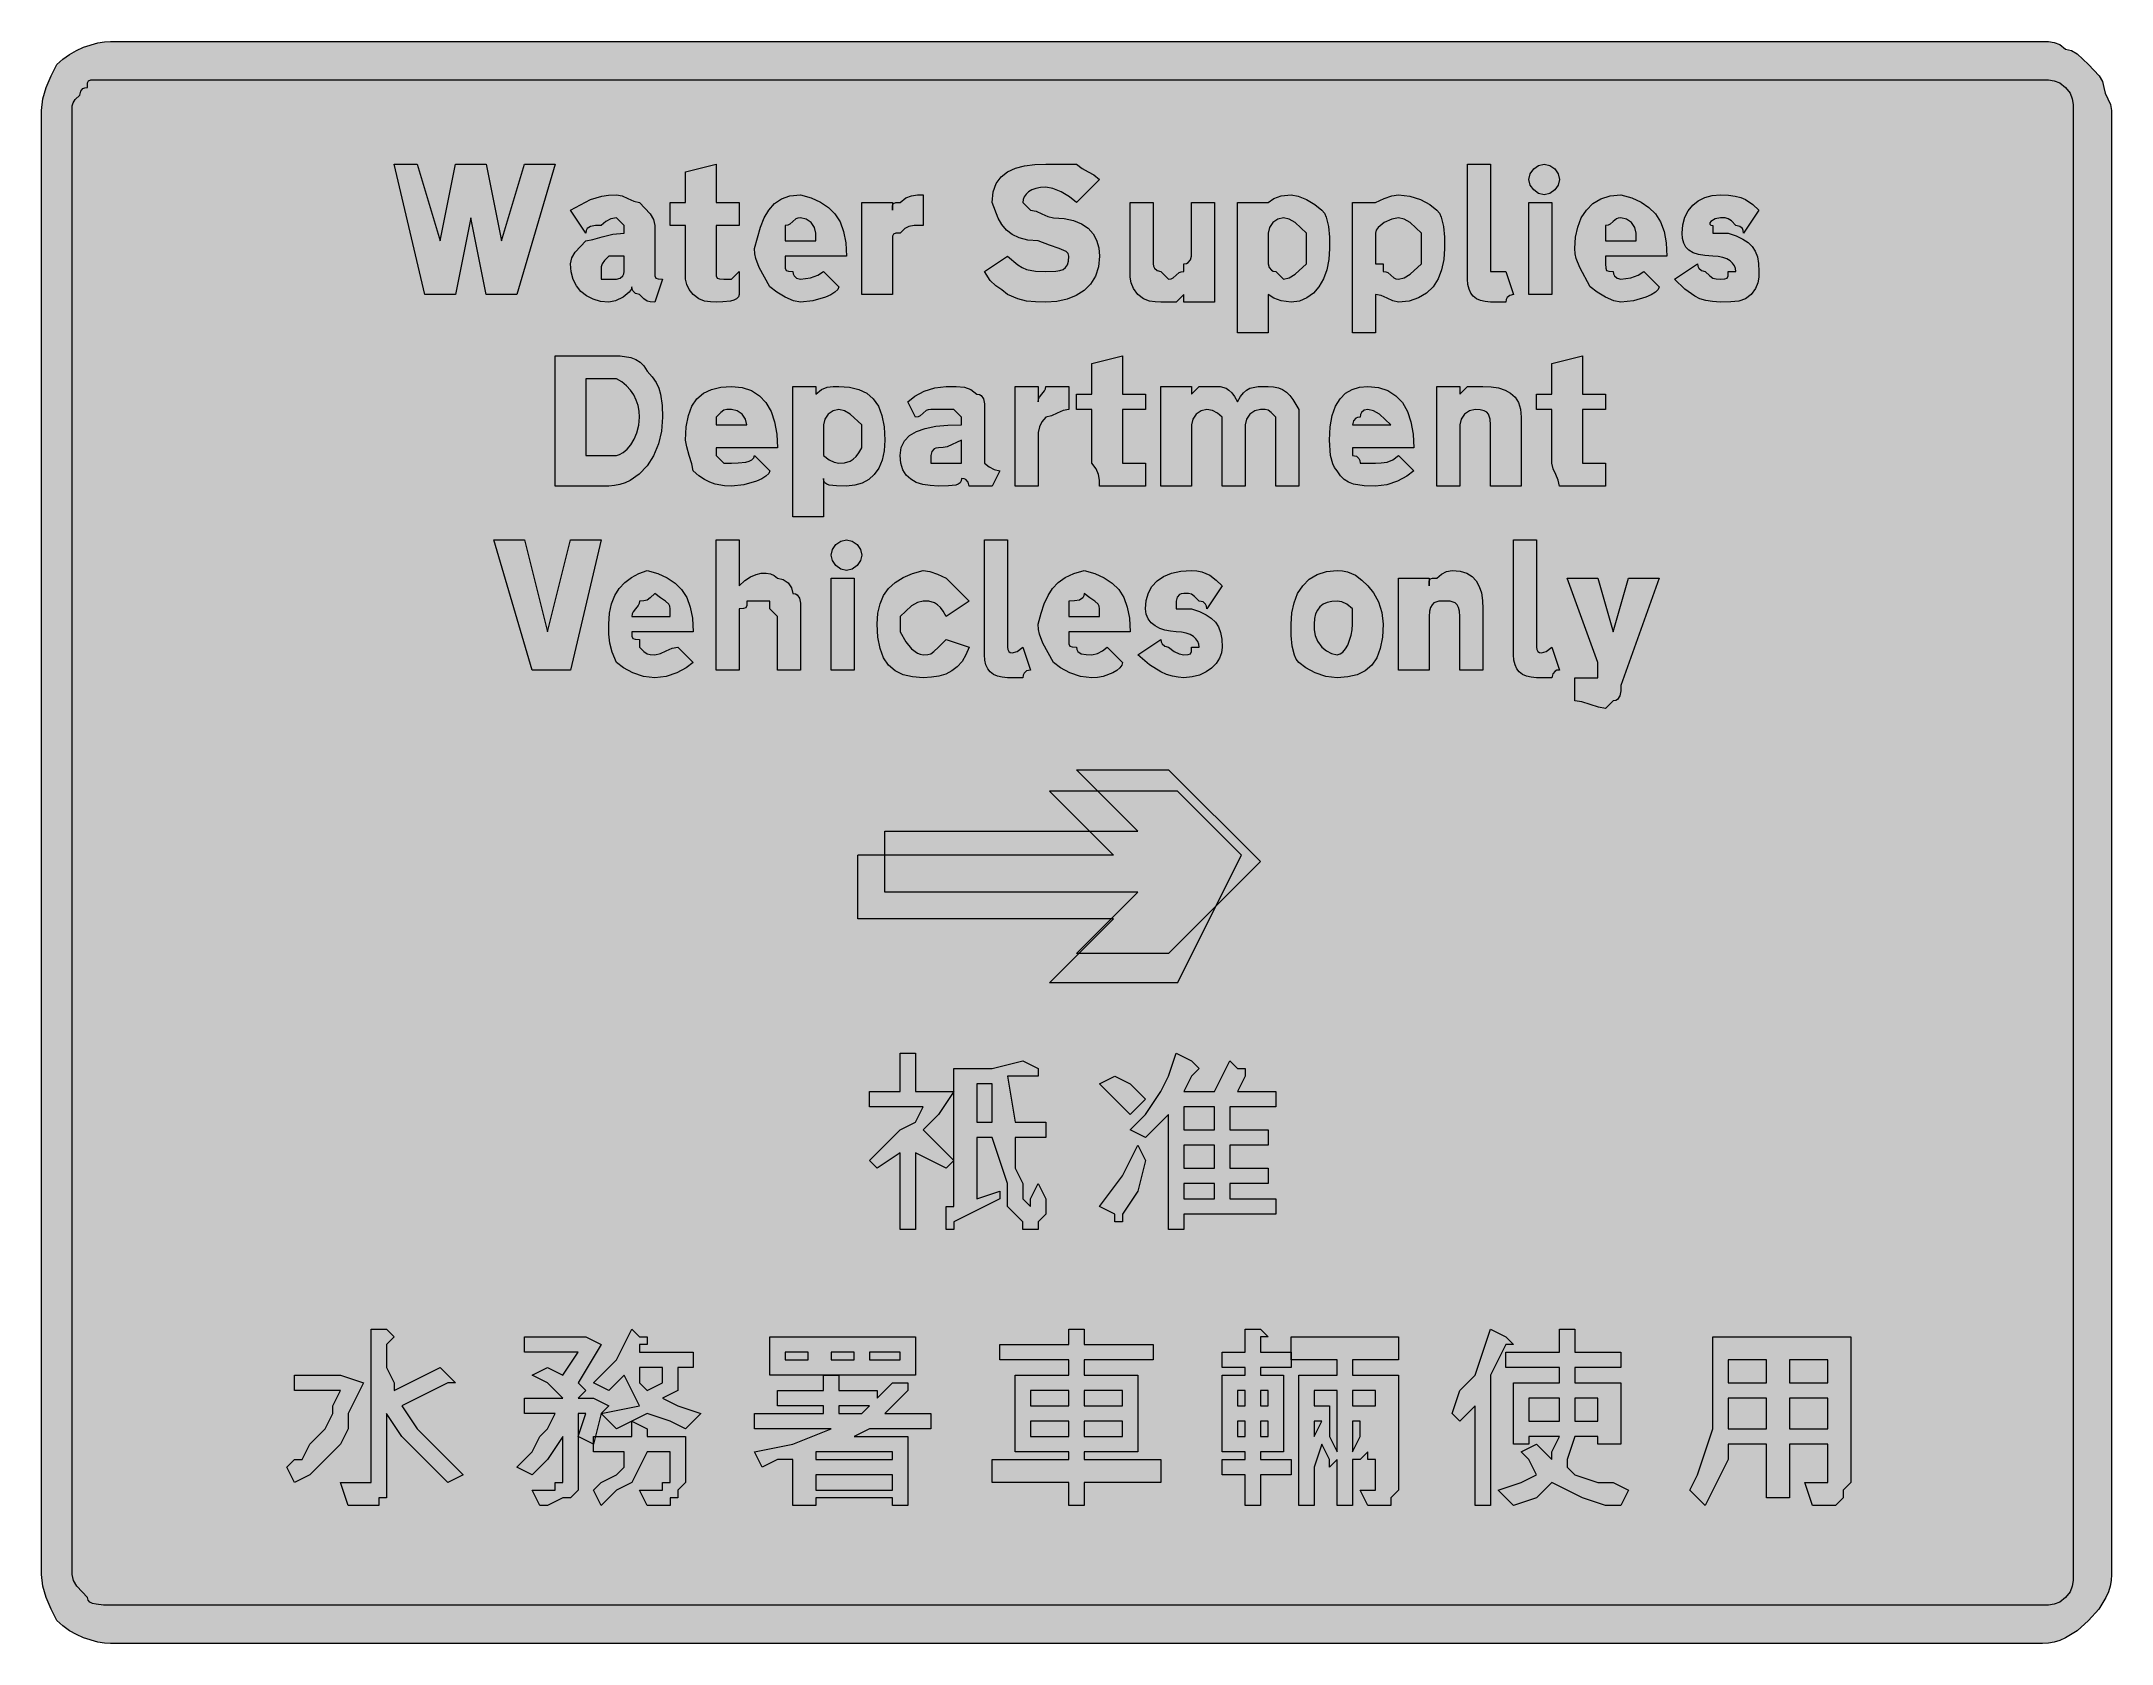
# Model space of a CAD drawing. Header units: metres. Extents: x 121 to 445, y 10 to 260.
import ezdxf

# ---------------------------------------------------------------- set-up
doc = ezdxf.new("R2010")
doc.units = ezdxf.units.M
for name, color, linetype, true_color in [('FILL_BLACK_000000', 7, 'Continuous', 0x000000), ('FILL_WHITE_FFFFFF', 7, 'Continuous', 0xffffff), ('STROKE_BLACK_000000', 7, 'Continuous', 0x000000)]:
    doc.layers.add(name, color=color, linetype=linetype, true_color=true_color)

msp = doc.modelspace()

# ---------------------------------------------------------------- hatches: boundary and pattern name
at = {"layer": 'FILL_BLACK_000000', "true_color": 0x000000}
h = msp.add_hatch(color=7, dxfattribs=at)
h.dxf.hatch_style = 1
h.paths.add_polyline_path([(131.32, 9.66), (130.28, 9.82), (128.07, 10.5), (126.95, 11.01), (125.86, 11.62), (124.82, 12.36), (123.87, 13.2), (122.99, 15), (122.22, 16.8), (121.68, 18.6), (121.47, 20.4), (121.47, 249.6), (121.68, 251.4), (122.22, 253.2), (122.99, 255), (123.87, 256.8), (124.82, 257.64), (125.86, 258.37), (126.95, 258.99), (128.07, 259.5), (130.28, 260.17), (131.32, 260.34), (132.27, 260.4), (434.67, 260.4), (435.57, 260.38), (436.47, 260.25), (437.37, 259.89), (438.27, 259.2), (439.17, 258.99), (440.07, 258.45), (441.87, 256.8), (443.52, 255), (444.06, 254.1), (444.27, 253.2), (444.46, 252.3), (444.87, 251.4), (445.28, 250.5), (445.47, 249.6), (445.47, 20.4), (445.41, 19.5), (445.25, 18.6), (444.96, 17.7), (444.57, 16.8), (443.45, 15), (441.87, 13.2), (440.07, 11.62), (438.27, 10.5), (437.37, 10.11), (436.47, 9.82), (435.57, 9.66), (434.67, 9.6), (132.27, 9.6), (131.32, 9.66)])
h = msp.add_hatch(color=7, dxfattribs=at)
h.dxf.hatch_style = 1
h.paths.add_polyline_path([(195.87, 220.8), (191.07, 220.8), (188.67, 232.8), (186.27, 220.8), (181.47, 220.8), (176.67, 241.2), (180.27, 241.2), (183.87, 229.2), (186.27, 241.2), (188.67, 241.2), (191.07, 241.2), (193.47, 229.2), (197.07, 241.2), (201.87, 241.2), (195.87, 220.8)])
h = msp.add_hatch(color=7, dxfattribs=at)
h.dxf.hatch_style = 1
h.paths.add_polyline_path([(230.67, 235.2), (230.67, 231.6), (227.07, 231.6), (227.07, 225.6), (227.07, 224.4), (227.09, 223.71), (227.22, 223.35), (227.58, 223.22), (228.27, 223.2), (229.47, 223.2), (230.67, 224.4), (230.67, 220.8), (230.56, 220.4), (230.28, 220.11), (229.85, 219.89), (229.32, 219.75), (228.14, 219.62), (227.07, 219.6), (226.17, 219.62), (225.27, 219.75), (224.37, 220.11), (223.47, 220.8), (222.87, 221.55), (222.46, 222.32), (222.27, 223.2), (222.27, 231.6), (219.87, 231.6), (219.87, 235.2), (222.27, 235.2), (222.27, 240), (227.07, 241.2), (227.07, 235.2), (230.67, 235.2)])
h = msp.add_hatch(color=7, dxfattribs=at)
h.dxf.hatch_style = 1
h.paths.add_polyline_path([(276.27, 234), (277.17, 233.81), (278.07, 233.4), (278.97, 232.99), (279.87, 232.8), (281.56, 232.69), (283.02, 232.37), (284.26, 231.85), (285.27, 231.15), (286.06, 230.28), (286.62, 229.26), (286.96, 228.09), (287.07, 226.8), (286.91, 225.11), (286.43, 223.65), (285.68, 222.41), (284.67, 221.4), (283.44, 220.61), (282.01, 220.05), (280.41, 219.71), (278.67, 219.6), (277.06, 219.62), (275.67, 219.75), (274.28, 220.11), (272.67, 220.8), (271.77, 221.53), (270.87, 222.15), (269.97, 222.99), (269.07, 224.4), (272.67, 226.8), (274.28, 225.41), (274.99, 224.99), (275.67, 224.7), (277.06, 224.44), (278.67, 224.4), (280.25, 224.44), (280.86, 224.53), (281.37, 224.7), (281.76, 224.99), (282.05, 225.41), (282.21, 226.01), (282.27, 226.8), (282.16, 227.2), (281.86, 227.51), (280.77, 228), (279.23, 228.49), (277.47, 229.2), (275.83, 229.31), (274.49, 229.63), (273.4, 230.15), (272.52, 230.85), (271.81, 231.72), (271.23, 232.74), (270.27, 235.2), (270.43, 236.84), (270.91, 238.16), (271.66, 239.21), (272.67, 240), (273.9, 240.57), (275.33, 240.94), (276.93, 241.14), (278.67, 241.2), (283.47, 241.2), (284.37, 240.49), (285.27, 240), (286.17, 239.51), (287.07, 238.8), (283.47, 235.2), (282.38, 236.08), (281.07, 236.85), (279.76, 237.39), (278.67, 237.6), (277.83, 237.55), (277.1, 237.39), (276.48, 237.16), (275.97, 236.85), (275.58, 236.49), (275.3, 236.08), (275.13, 235.65), (275.07, 235.2), (276.27, 234)])
h = msp.add_hatch(color=7, dxfattribs=at)
h.dxf.hatch_style = 1
h.paths.add_polyline_path([(348.27, 224.4), (350.67, 224.4), (351.87, 220.8), (351.27, 220.65), (350.86, 220.29), (350.72, 220), (350.67, 219.6), (348.27, 219.6), (347.43, 219.66), (346.7, 219.82), (346.08, 220.11), (345.57, 220.5), (345.18, 221.01), (344.9, 221.62), (344.73, 222.36), (344.67, 223.2), (344.67, 241.2), (348.27, 241.2), (348.27, 224.4)])
h = msp.add_hatch(color=7, dxfattribs=at)
h.dxf.hatch_style = 1
h.paths.add_polyline_path([(358.86, 237.92), (358.32, 237.15), (357.55, 236.61), (356.67, 236.4), (355.79, 236.61), (355.02, 237.15), (354.48, 237.92), (354.27, 238.8), (354.48, 239.68), (355.02, 240.45), (355.79, 240.99), (356.67, 241.2), (357.55, 240.99), (358.32, 240.45), (358.86, 239.68), (359.07, 238.8), (358.86, 237.92)])
h = msp.add_hatch(color=7, dxfattribs=at)
h.dxf.hatch_style = 1
h.paths.add_polyline_path([(216.76, 219.62), (216.27, 219.75), (215.78, 220.11), (215.07, 220.8), (214.47, 220.95), (214.06, 221.31), (213.92, 221.6), (213.87, 222), (213.76, 221.55), (213.48, 221.12), (212.52, 220.35), (211.34, 219.81), (210.27, 219.6), (208.98, 219.71), (207.81, 220.03), (206.79, 220.55), (205.92, 221.25), (205.22, 222.12), (204.7, 223.14), (204.38, 224.31), (204.27, 225.6), (204.48, 226.5), (205.02, 227.4), (206.67, 229.2), (207.78, 229.39), (209.22, 229.8), (210.89, 230.21), (212.67, 230.4), (212.67, 231.6), (211.47, 232.8), (210.59, 232.61), (209.82, 232.2), (209.07, 231.6), (208.19, 231.58), (207.42, 231.45), (206.88, 231.09), (206.72, 230.8), (206.67, 230.4), (204.27, 234), (207.42, 235.65), (209.16, 236.19), (210.23, 236.35), (211.47, 236.4), (212.37, 236.21), (213.27, 235.8), (214.17, 235.39), (215.07, 235.2), (216.72, 233.4), (217.26, 232.5), (217.47, 231.6), (217.47, 224.4), (217.49, 223.71), (217.62, 223.35), (217.98, 223.22), (218.67, 223.2), (217.47, 219.6), (216.76, 219.62)])
h.paths.add_polyline_path([(211.47, 223.2), (212.07, 223.35), (212.48, 223.71), (212.62, 224), (212.67, 224.4), (212.67, 226.8), (210.27, 226.8), (209.58, 226.09), (209.22, 225.6), (209.09, 225.11), (209.07, 224.4), (209.07, 223.2), (211.47, 223.2)], flags=16)
h = msp.add_hatch(color=7, dxfattribs=at)
h.dxf.hatch_style = 1
h.paths.add_polyline_path([(237.87, 225.6), (237.89, 224.91), (238.02, 224.55), (238.38, 224.42), (239.07, 224.4), (239.12, 224), (239.26, 223.71), (239.67, 223.35), (240.27, 223.2), (241.85, 223.39), (242.97, 223.8), (243.87, 224.4), (246.27, 222), (246.11, 221.55), (245.67, 221.12), (245, 220.71), (244.17, 220.35), (242.22, 219.81), (240.27, 219.6), (239.18, 219.81), (237.87, 220.35), (236.56, 221.12), (235.47, 222), (233.82, 225), (233.28, 226.39), (233.12, 227.15), (233.07, 228), (234.03, 231.34), (234.61, 232.77), (235.32, 234), (236.2, 235.01), (237.29, 235.76), (238.63, 236.24), (240.27, 236.4), (241.96, 235.89), (243.42, 235.24), (244.66, 234.42), (245.67, 233.4), (246.46, 232.16), (247.02, 230.66), (247.36, 228.89), (247.47, 226.8), (237.87, 226.8), (237.87, 225.6)])
h.paths.add_polyline_path([(242.67, 230.4), (242.46, 231.28), (241.92, 232.05), (241.15, 232.59), (240.27, 232.8), (239.87, 232.75), (239.56, 232.61), (239.07, 232.2), (238.58, 231.79), (238.27, 231.65), (237.87, 231.6), (237.87, 229.2), (242.67, 229.2), (242.67, 230.4)], flags=16)
h = msp.add_hatch(color=7, dxfattribs=at)
h.dxf.hatch_style = 1
h.paths.add_polyline_path([(249.87, 235.2), (254.67, 235.2), (254.67, 234), (254.69, 234.69), (254.82, 235.05), (255.18, 235.18), (255.87, 235.2), (256.77, 235.89), (257.67, 236.25), (258.57, 236.38), (259.47, 236.4), (259.47, 231.6), (258.06, 231.58), (257.22, 231.45), (256.6, 231.09), (255.87, 230.4), (255.18, 230.38), (254.82, 230.25), (254.69, 229.89), (254.67, 229.2), (254.67, 220.8), (249.87, 220.8), (249.87, 235.2)])
h = msp.add_hatch(color=7, dxfattribs=at)
h.dxf.hatch_style = 1
h.paths.add_polyline_path([(305.07, 235.2), (305.07, 219.6), (300.27, 219.6), (300.27, 220.8), (299.07, 219.6), (296.67, 219.6), (295.77, 219.62), (294.87, 219.75), (293.97, 220.11), (293.07, 220.8), (292.38, 221.7), (292.02, 222.6), (291.89, 223.5), (291.87, 224.4), (291.87, 235.2), (295.47, 235.2), (295.47, 225.6), (295.52, 225.2), (295.66, 224.91), (296.07, 224.55), (296.67, 224.4), (297.87, 223.2), (298.27, 223.25), (298.58, 223.39), (299.07, 223.8), (299.56, 224.21), (299.87, 224.35), (300.27, 224.4), (300.27, 225.6), (300.67, 225.65), (300.96, 225.79), (301.32, 226.2), (301.47, 226.8), (301.47, 235.2), (305.07, 235.2)])
h = msp.add_hatch(color=7, dxfattribs=at)
h.dxf.hatch_style = 1
h.paths.add_polyline_path([(322.64, 224.66), (322.12, 223.23), (321.42, 222), (320.55, 220.99), (319.53, 220.24), (318.36, 219.76), (317.07, 219.6), (315.5, 219.79), (314.37, 220.2), (313.47, 220.8), (313.47, 214.8), (308.67, 214.8), (308.67, 235.2), (312.27, 235.2), (313.47, 235.2), (314.37, 235.8), (315.5, 236.21), (317.07, 236.4), (318.16, 236.19), (319.47, 235.65), (320.78, 234.88), (321.87, 234), (322.27, 233.5), (322.56, 232.89), (322.92, 231.45), (323.05, 229.78), (323.07, 228), (322.96, 226.26), (322.64, 224.66)])
h.paths.add_polyline_path([(317.67, 223.95), (319.47, 225.6), (319.47, 226.8), (319.47, 229.2), (319.47, 230.4), (317.67, 232.05), (316.77, 232.59), (315.87, 232.8), (314.99, 232.59), (314.22, 232.05), (313.68, 231.28), (313.47, 230.4), (313.47, 225.6), (313.62, 225), (313.98, 224.59), (314.27, 224.45), (314.67, 224.4), (315.87, 223.2), (316.77, 223.41), (317.67, 223.95)], flags=16)
h = msp.add_hatch(color=7, dxfattribs=at)
h.dxf.hatch_style = 1
h.paths.add_polyline_path([(340.62, 224.66), (340.06, 223.23), (339.27, 222), (338.26, 220.99), (337.02, 220.24), (335.56, 219.76), (333.87, 219.6), (332.97, 219.79), (332.07, 220.2), (331.17, 220.61), (330.27, 220.8), (330.27, 214.8), (326.67, 214.8), (326.67, 235.2), (330.27, 235.2), (331.62, 235.8), (332.8, 236.21), (333.87, 236.4), (335.65, 236.19), (337.32, 235.65), (338.76, 234.88), (339.87, 234), (340.27, 233.5), (340.56, 232.89), (340.92, 231.45), (341.05, 229.78), (341.07, 228), (340.96, 226.26), (340.62, 224.66)])
h.paths.add_polyline_path([(335.67, 223.95), (337.47, 225.6), (337.47, 226.8), (337.47, 229.2), (337.47, 230.4), (335.67, 232.05), (334.77, 232.59), (333.87, 232.8), (332.8, 232.59), (331.62, 232.05), (330.66, 231.28), (330.38, 230.85), (330.27, 230.4), (330.27, 225.6), (331.47, 225.6), (331.47, 224.4), (331.87, 224.35), (332.18, 224.21), (332.67, 223.8), (333.16, 223.39), (333.47, 223.25), (333.87, 223.2), (334.77, 223.41), (335.67, 223.95)], flags=16)
h = msp.add_hatch(color=7, dxfattribs=at)
h.dxf.hatch_style = 1
h.paths.add_polyline_path([(354.27, 220.8), (354.27, 235.2), (357.87, 235.2), (357.87, 220.8), (354.27, 220.8)])
h = msp.add_hatch(color=7, dxfattribs=at)
h.dxf.hatch_style = 1
h.paths.add_polyline_path([(366.27, 225.6), (366.29, 224.91), (366.42, 224.55), (366.78, 224.42), (367.47, 224.4), (367.52, 224), (367.66, 223.71), (368.07, 223.35), (368.67, 223.2), (370.25, 223.39), (371.37, 223.8), (372.27, 224.4), (374.67, 222), (374.51, 221.55), (374.07, 221.12), (373.4, 220.71), (372.57, 220.35), (370.62, 219.81), (368.67, 219.6), (367.58, 219.81), (366.27, 220.35), (364.96, 221.12), (363.87, 222), (362.22, 225), (361.68, 226.39), (361.52, 227.15), (361.47, 228), (361.58, 229.74), (361.92, 231.34), (362.48, 232.77), (363.27, 234), (364.28, 235.01), (365.52, 235.76), (366.98, 236.24), (368.67, 236.4), (370.36, 235.89), (371.82, 235.24), (373.06, 234.42), (374.07, 233.4), (374.86, 232.16), (375.42, 230.66), (375.76, 228.89), (375.87, 226.8), (366.27, 226.8), (366.27, 225.6)])
h.paths.add_polyline_path([(371.07, 230.4), (370.86, 231.28), (370.32, 232.05), (369.55, 232.59), (368.67, 232.8), (368.27, 232.75), (367.96, 232.61), (367.47, 232.2), (366.98, 231.79), (366.67, 231.65), (366.27, 231.6), (366.27, 229.2), (371.07, 229.2), (371.07, 230.4)], flags=16)
h = msp.add_hatch(color=7, dxfattribs=at)
h.dxf.hatch_style = 1
h.paths.add_polyline_path([(390.25, 223.5), (390.12, 222.6), (389.76, 221.7), (389.07, 220.8), (388.15, 220.11), (387.12, 219.75), (385.86, 219.62), (384.27, 219.6), (383.03, 219.66), (381.96, 219.82), (381.04, 220.11), (380.22, 220.5), (378.7, 221.62), (377.07, 223.2), (380.67, 225.6), (380.72, 225.2), (380.86, 224.91), (381.27, 224.55), (381.87, 224.4), (382.58, 223.71), (383.07, 223.35), (383.56, 223.22), (384.27, 223.2), (384.96, 223.22), (385.32, 223.35), (385.45, 223.71), (385.47, 224.4), (386.67, 224.4), (386.61, 224.85), (386.45, 225.28), (386.16, 225.69), (385.77, 226.05), (385.26, 226.36), (384.65, 226.59), (383.91, 226.75), (383.07, 226.8), (381.83, 226.86), (380.8, 227.02), (379.97, 227.31), (379.32, 227.7), (378.84, 228.21), (378.51, 228.82), (378.33, 229.56), (378.27, 230.4), (378.38, 231.69), (378.7, 232.86), (379.22, 233.88), (379.92, 234.75), (380.79, 235.45), (381.81, 235.97), (382.98, 236.29), (384.27, 236.4), (385.51, 236.35), (386.56, 236.19), (387.43, 235.96), (388.17, 235.65), (389.33, 234.88), (390.27, 234), (387.87, 230.4), (387.82, 230.8), (387.68, 231.09), (387.27, 231.45), (386.67, 231.6), (385.96, 232.29), (385.47, 232.65), (384.98, 232.78), (384.27, 232.8), (383.41, 232.61), (382.77, 232.2), (382.61, 231.98), (382.58, 231.79), (382.73, 231.65), (383.07, 231.6), (383.07, 230.4), (385.47, 230.4), (386.71, 229.95), (387.74, 229.46), (388.57, 228.92), (389.22, 228.3), (389.7, 227.56), (390.03, 226.69), (390.21, 225.64), (390.27, 224.4), (390.25, 223.5)])
h = msp.add_hatch(color=7, dxfattribs=at)
h.dxf.hatch_style = 1
h.paths.add_polyline_path([(201.87, 211.2), (210.27, 211.2), (212.05, 211.16), (213.72, 210.9), (214.48, 210.61), (215.16, 210.19), (215.77, 209.59), (216.27, 208.8), (217.06, 207.9), (217.66, 207), (218.08, 206.1), (218.37, 205.2), (218.63, 203.4), (218.67, 201.6), (218.51, 199.41), (218.03, 197.38), (217.28, 195.55), (216.27, 193.95), (215.04, 192.64), (213.61, 191.64), (212.83, 191.28), (212.01, 191.02), (211.16, 190.86), (210.27, 190.8), (201.87, 190.8), (201.87, 211.2)])
h.paths.add_polyline_path([(209.07, 195.6), (210.27, 195.6), (211.47, 195.6), (211.97, 195.71), (212.54, 196.03), (213.14, 196.55), (213.72, 197.25), (214.25, 198.12), (214.68, 199.14), (214.96, 200.31), (215.07, 201.6), (215.01, 202.5), (214.85, 203.38), (214.56, 204.24), (214.17, 205.05), (213.66, 205.81), (213.05, 206.49), (212.31, 207.1), (211.47, 207.6), (210.27, 207.6), (209.07, 207.6), (206.67, 207.6), (206.67, 195.6), (209.07, 195.6)], flags=16)
h = msp.add_hatch(color=7, dxfattribs=at)
h.dxf.hatch_style = 1
h.paths.add_polyline_path([(294.27, 205.2), (294.27, 202.8), (290.67, 202.8), (290.67, 195.6), (290.67, 194.4), (291.87, 194.4), (293.07, 194.4), (294.27, 194.4), (294.27, 190.8), (290.67, 190.8), (287.07, 190.8), (287.05, 191.7), (286.92, 192.6), (286.56, 193.5), (285.87, 194.4), (285.87, 202.8), (283.47, 202.8), (283.47, 205.2), (285.87, 205.2), (285.87, 210), (290.67, 211.2), (290.67, 205.2), (294.27, 205.2)])
h = msp.add_hatch(color=7, dxfattribs=at)
h.dxf.hatch_style = 1
h.paths.add_polyline_path([(366.27, 205.2), (366.27, 202.8), (362.67, 202.8), (362.67, 195.6), (362.67, 194.4), (363.87, 194.4), (365.07, 194.4), (366.27, 194.4), (366.27, 190.8), (362.67, 190.8), (359.07, 190.8), (358.88, 191.7), (358.47, 192.6), (358.06, 193.5), (357.87, 194.4), (357.87, 202.8), (355.47, 202.8), (355.47, 205.2), (357.87, 205.2), (357.87, 210), (362.67, 211.2), (362.67, 205.2), (366.27, 205.2)])
h = msp.add_hatch(color=7, dxfattribs=at)
h.dxf.hatch_style = 1
h.paths.add_polyline_path([(227.07, 195.6), (228.27, 194.4), (229.47, 194.4), (230.54, 194.42), (231.72, 194.55), (232.25, 194.69), (232.68, 194.91), (232.96, 195.2), (233.07, 195.6), (235.47, 193.2), (235.31, 192.75), (234.87, 192.32), (234.2, 191.91), (233.37, 191.55), (231.42, 191.01), (229.47, 190.8), (228.36, 190.84), (226.92, 191.1), (226.11, 191.39), (225.25, 191.81), (224.37, 192.41), (223.47, 193.2), (223.28, 194.29), (222.87, 195.6), (222.46, 196.91), (222.27, 198), (222.38, 200.08), (222.72, 201.84), (223.28, 203.29), (224.07, 204.45), (225.08, 205.32), (226.32, 205.93), (227.78, 206.29), (229.47, 206.4), (231.16, 206.23), (232.62, 205.74), (233.86, 204.94), (234.87, 203.85), (235.66, 202.47), (236.22, 200.83), (236.56, 198.94), (236.67, 196.8), (227.07, 196.8), (227.07, 195.6)])
h.paths.add_polyline_path([(231.66, 201.28), (231.12, 202.05), (230.35, 202.59), (229.47, 202.8), (228.76, 202.78), (228.27, 202.65), (227.78, 202.29), (227.07, 201.6), (227.07, 200.4), (231.87, 200.4), (231.66, 201.28)], flags=16)
h = msp.add_hatch(color=7, dxfattribs=at)
h.dxf.hatch_style = 1
h.paths.add_polyline_path([(253.04, 194.85), (252.52, 193.61), (251.82, 192.6), (250.95, 191.81), (249.93, 191.25), (248.76, 190.91), (247.47, 190.8), (245.9, 190.82), (244.77, 190.95), (244.38, 191.09), (244.1, 191.31), (243.93, 191.6), (243.87, 192), (243.87, 186), (239.07, 186), (239.07, 206.4), (242.67, 206.4), (242.67, 205.2), (243.57, 205.89), (244.47, 206.25), (245.37, 206.38), (246.27, 206.4), (247.96, 206.29), (249.42, 205.93), (250.66, 205.32), (251.67, 204.45), (252.46, 203.29), (253.02, 201.84), (253.36, 200.08), (253.47, 198), (253.36, 196.31), (253.04, 194.85)])
h.paths.add_polyline_path([(248.07, 194.7), (248.52, 194.99), (248.97, 195.41), (249.42, 196.01), (249.87, 196.8), (249.87, 200.4), (248.07, 202.05), (247.17, 202.59), (246.27, 202.8), (245.39, 202.59), (244.62, 202.05), (244.08, 201.28), (243.87, 200.4), (243.87, 196.8), (243.87, 195.6), (244.75, 194.91), (245.52, 194.55), (246.27, 194.4), (247.17, 194.44), (248.07, 194.7)], flags=16)
h = msp.add_hatch(color=7, dxfattribs=at)
h.dxf.hatch_style = 1
h.paths.add_polyline_path([(266.67, 190.8), (266.52, 191.4), (266.16, 191.81), (265.87, 191.95), (265.47, 192), (265.41, 191.6), (265.25, 191.31), (264.96, 191.09), (264.57, 190.95), (263.45, 190.82), (261.87, 190.8), (260.58, 190.86), (259.41, 191.04), (258.39, 191.37), (257.52, 191.85), (256.82, 192.5), (256.3, 193.33), (255.98, 194.36), (255.87, 195.6), (256.04, 196.84), (256.53, 197.87), (257.33, 198.7), (258.42, 199.35), (259.8, 199.83), (261.44, 200.16), (263.33, 200.34), (265.47, 200.4), (265.47, 201.6), (264.27, 202.8), (263.07, 202.8), (260.67, 202.8), (260.27, 202.75), (259.96, 202.61), (259.47, 202.2), (258.98, 201.79), (258.67, 201.65), (258.27, 201.6), (257.07, 204), (258.18, 204.88), (259.62, 205.65), (261.29, 206.19), (263.07, 206.4), (264.66, 206.38), (265.92, 206.25), (266.95, 205.89), (267.87, 205.2), (268.27, 205.15), (268.56, 204.99), (268.92, 204.45), (269.05, 203.68), (269.07, 202.8), (269.07, 194.4), (269.82, 193.8), (270.59, 193.39), (271.47, 193.2), (270.27, 190.8), (266.67, 190.8)])
h.paths.add_polyline_path([(263.07, 194.4), (265.47, 194.4), (265.47, 198), (263.22, 196.95), (262.6, 196.82), (261.87, 196.8), (261.47, 196.75), (261.18, 196.61), (260.82, 196.2), (260.67, 195.6), (260.67, 194.4), (263.07, 194.4)], flags=16)
h = msp.add_hatch(color=7, dxfattribs=at)
h.dxf.hatch_style = 1
h.paths.add_polyline_path([(273.87, 206.4), (277.47, 206.4), (277.47, 204), (277.52, 204.4), (277.66, 204.71), (278.07, 205.2), (278.48, 205.69), (278.62, 206), (278.67, 206.4), (282.27, 206.4), (282.27, 202.8), (281.37, 202.61), (280.47, 202.2), (279.57, 201.79), (278.67, 201.6), (278.07, 200.85), (277.66, 200.08), (277.47, 199.2), (277.47, 190.8), (273.87, 190.8), (273.87, 206.4)])
h = msp.add_hatch(color=7, dxfattribs=at)
h.dxf.hatch_style = 1
h.paths.add_polyline_path([(311.39, 202.59), (310.62, 202.05), (310.08, 201.28), (309.87, 200.4), (309.87, 190.8), (306.27, 190.8), (306.27, 201.6), (305.52, 202.2), (304.75, 202.61), (303.87, 202.8), (302.99, 202.59), (302.22, 202.05), (301.68, 201.28), (301.47, 200.4), (301.47, 190.8), (296.67, 190.8), (296.67, 206.4), (301.47, 206.4), (301.47, 205.2), (302.67, 206.4), (305.07, 206.4), (305.97, 206.36), (306.87, 206.1), (307.32, 205.81), (307.77, 205.39), (308.22, 204.79), (308.67, 204), (309.12, 204.79), (309.59, 205.39), (310.08, 205.81), (310.62, 206.1), (311.88, 206.36), (313.47, 206.4), (314.32, 206.34), (315.06, 206.17), (315.73, 205.89), (316.32, 205.5), (316.86, 204.99), (317.35, 204.37), (318.27, 202.8), (318.27, 201.6), (318.27, 190.8), (314.67, 190.8), (314.67, 201.6), (313.96, 202.29), (313.47, 202.65), (312.98, 202.78), (312.27, 202.8), (311.39, 202.59)])
h = msp.add_hatch(color=7, dxfattribs=at)
h.dxf.hatch_style = 1
h.paths.add_polyline_path([(326.67, 195.6), (327.27, 195.45), (327.68, 195.09), (327.82, 194.8), (327.87, 194.4), (330.27, 194.4), (331.17, 194.42), (332.07, 194.55), (332.97, 194.91), (333.87, 195.6), (336.27, 193.2), (335.16, 192.32), (333.72, 191.55), (332.05, 191.01), (330.27, 190.8), (328.49, 190.84), (326.82, 191.1), (326.06, 191.39), (325.38, 191.81), (324.77, 192.41), (324.27, 193.2), (323.87, 193.7), (323.58, 194.29), (323.22, 195.6), (323.07, 198), (323.18, 200.08), (323.5, 201.84), (324.02, 203.29), (324.72, 204.45), (325.59, 205.32), (326.61, 205.93), (327.78, 206.29), (329.07, 206.4), (330.76, 206.23), (332.22, 205.74), (333.46, 204.94), (334.47, 203.85), (335.26, 202.47), (335.82, 200.83), (336.16, 198.94), (336.27, 196.8), (326.67, 196.8), (326.67, 195.6)])
h.paths.add_polyline_path([(330.87, 202.05), (329.97, 202.59), (329.07, 202.8), (328.47, 202.65), (328.06, 202.29), (327.92, 202), (327.87, 201.6), (327.47, 201.55), (327.18, 201.41), (326.82, 201), (326.67, 200.4), (332.67, 200.4), (330.87, 202.05)], flags=16)
h = msp.add_hatch(color=7, dxfattribs=at)
h.dxf.hatch_style = 1
h.paths.add_polyline_path([(348.27, 190.8), (348.27, 199.2), (348.27, 200.4), (348.23, 201.28), (347.97, 202.05), (347.68, 202.36), (347.26, 202.59), (346.66, 202.75), (345.87, 202.8), (344.99, 202.59), (344.22, 202.05), (343.68, 201.28), (343.47, 200.4), (343.47, 190.8), (339.87, 190.8), (339.87, 206.4), (343.47, 206.4), (343.47, 205.2), (344.67, 206.4), (347.07, 206.4), (348.36, 206.34), (349.53, 206.16), (350.55, 205.83), (351.42, 205.35), (352.12, 204.7), (352.64, 203.87), (352.96, 202.84), (353.07, 201.6), (353.07, 190.8), (348.27, 190.8)])
h = msp.add_hatch(color=7, dxfattribs=at)
h.dxf.hatch_style = 1
h.paths.add_polyline_path([(200.67, 162), (198.27, 162), (192.27, 182.4), (197.07, 182.4), (200.67, 168), (204.27, 182.4), (209.07, 182.4), (204.27, 162), (200.67, 162)])
h = msp.add_hatch(color=7, dxfattribs=at)
h.dxf.hatch_style = 1
h.paths.add_polyline_path([(231.57, 175.99), (232.45, 176.57), (233.31, 176.95), (234.12, 177.15), (234.88, 177.18), (235.56, 177.06), (236.17, 176.79), (236.67, 176.4), (237.55, 176.19), (238.32, 175.65), (238.86, 174.88), (239.07, 174), (239.47, 173.95), (239.76, 173.79), (240.12, 173.25), (240.25, 172.48), (240.27, 171.6), (240.27, 162), (236.67, 162), (236.67, 170.4), (235.47, 171.6), (235.47, 172.8), (233.07, 172.8), (231.87, 172.8), (231.85, 172.11), (231.72, 171.75), (231.36, 171.62), (230.67, 171.6), (230.67, 170.4), (230.67, 162), (227.07, 162), (227.07, 182.4), (230.67, 182.4), (230.67, 175.2), (231.57, 175.99)])
h = msp.add_hatch(color=7, dxfattribs=at)
h.dxf.hatch_style = 1
h.paths.add_polyline_path([(249.66, 179.12), (249.12, 178.35), (248.35, 177.81), (247.47, 177.6), (246.59, 177.81), (245.82, 178.35), (245.28, 179.12), (245.07, 180), (245.28, 180.88), (245.82, 181.65), (246.59, 182.19), (247.47, 182.4), (248.35, 182.19), (249.12, 181.65), (249.66, 180.88), (249.87, 180), (249.66, 179.12)])
h = msp.add_hatch(color=7, dxfattribs=at)
h.dxf.hatch_style = 1
h.paths.add_polyline_path([(272.67, 165.6), (272.72, 165.21), (272.88, 164.92), (273.11, 164.76), (273.42, 164.7), (274.19, 164.92), (275.07, 165.6), (276.27, 162), (275.67, 161.85), (275.26, 161.49), (275.12, 161.2), (275.07, 160.8), (272.67, 160.8), (271.83, 160.86), (271.1, 161.02), (270.48, 161.31), (269.97, 161.7), (269.58, 162.21), (269.3, 162.82), (269.13, 163.56), (269.07, 164.4), (269.07, 182.4), (272.67, 182.4), (272.67, 165.6)])
h = msp.add_hatch(color=7, dxfattribs=at)
h.dxf.hatch_style = 1
h.paths.add_polyline_path([(355.47, 165.6), (355.52, 165.21), (355.68, 164.92), (355.91, 164.76), (356.22, 164.7), (356.99, 164.92), (357.87, 165.6), (359.07, 162), (358.67, 161.95), (358.38, 161.81), (358.02, 161.4), (357.87, 160.8), (355.47, 160.8), (354.63, 160.86), (353.9, 161.02), (353.28, 161.31), (352.77, 161.7), (352.38, 162.21), (352.1, 162.82), (351.93, 163.56), (351.87, 164.4), (351.87, 182.4), (355.47, 182.4), (355.47, 165.6)])
h = msp.add_hatch(color=7, dxfattribs=at)
h.dxf.hatch_style = 1
h.paths.add_polyline_path([(213.89, 167.31), (214.02, 166.95), (214.38, 166.82), (215.07, 166.8), (215.07, 165.6), (215.78, 164.91), (216.27, 164.55), (216.76, 164.42), (217.47, 164.4), (218.37, 164.59), (219.27, 165), (220.17, 165.41), (221.07, 165.6), (223.47, 163.2), (222.36, 162.32), (220.92, 161.55), (219.25, 161.01), (217.47, 160.8), (215.69, 161.01), (214.02, 161.55), (212.58, 162.32), (211.47, 163.2), (210.78, 164.81), (210.42, 166.2), (210.29, 167.59), (210.27, 169.2), (210.38, 170.89), (210.7, 172.37), (211.22, 173.65), (211.92, 174.75), (212.79, 175.68), (213.81, 176.46), (214.98, 177.09), (216.27, 177.6), (217.96, 177.09), (219.42, 176.44), (220.66, 175.62), (221.67, 174.6), (222.46, 173.36), (223.02, 171.86), (223.36, 170.09), (223.47, 168), (213.87, 168), (213.89, 167.31)])
h.paths.add_polyline_path([(219.87, 171.6), (219.82, 172), (219.66, 172.31), (219.12, 172.8), (218.35, 173.29), (217.47, 174), (216.76, 173.31), (216.27, 172.95), (215.78, 172.82), (215.07, 172.8), (215.02, 172.4), (214.88, 172.09), (214.47, 171.6), (214.06, 171.11), (213.92, 170.8), (213.87, 170.4), (219.87, 170.4), (219.87, 171.6)], flags=16)
h = msp.add_hatch(color=7, dxfattribs=at)
h.dxf.hatch_style = 1
h.paths.add_polyline_path([(245.07, 162), (245.07, 176.4), (248.67, 176.4), (248.67, 162), (245.07, 162)])
h = msp.add_hatch(color=7, dxfattribs=at)
h.dxf.hatch_style = 1
h.paths.add_polyline_path([(260.54, 177.41), (261.72, 177), (263.07, 176.4), (266.67, 172.8), (263.07, 170.4), (262.62, 171.19), (262.17, 171.79), (261.72, 172.21), (261.27, 172.5), (260.37, 172.76), (259.47, 172.8), (258.57, 172.59), (257.67, 172.05), (255.87, 170.4), (255.87, 169.2), (255.87, 168), (256.77, 166.42), (257.67, 165.3), (258.57, 164.62), (259.02, 164.46), (259.47, 164.4), (260.18, 164.42), (260.67, 164.55), (261.16, 164.91), (261.87, 165.6), (263.07, 166.8), (266.67, 165.6), (266.16, 164.36), (265.55, 163.33), (264.81, 162.5), (263.97, 161.85), (263.01, 161.37), (261.95, 161.04), (260.76, 160.86), (259.47, 160.8), (257.78, 160.91), (256.32, 161.27), (255.08, 161.88), (254.07, 162.75), (253.28, 163.91), (252.72, 165.36), (252.38, 167.12), (252.27, 169.2), (252.38, 170.89), (252.72, 172.37), (253.28, 173.65), (254.07, 174.75), (255.08, 175.68), (256.32, 176.46), (257.78, 177.09), (259.47, 177.6), (260.54, 177.41)])
h = msp.add_hatch(color=7, dxfattribs=at)
h.dxf.hatch_style = 1
h.paths.add_polyline_path([(282.27, 166.8), (282.29, 166.11), (282.42, 165.75), (282.78, 165.62), (283.47, 165.6), (283.52, 165.2), (283.68, 164.91), (284.22, 164.55), (284.99, 164.42), (285.87, 164.4), (286.75, 164.59), (287.52, 165), (288.27, 165.6), (290.67, 163.2), (290.56, 162.75), (290.26, 162.32), (289.78, 161.91), (289.17, 161.55), (287.63, 161.01), (286.77, 160.85), (285.87, 160.8), (284.09, 161.01), (282.42, 161.55), (280.98, 162.32), (279.87, 163.2), (278.22, 166.2), (277.68, 167.59), (277.52, 168.35), (277.47, 169.2), (277.93, 170.89), (278.43, 172.37), (279.01, 173.65), (279.72, 174.75), (280.6, 175.68), (281.69, 176.46), (283.03, 177.09), (284.67, 177.6), (286.36, 177.09), (287.82, 176.44), (289.06, 175.62), (290.07, 174.6), (290.86, 173.36), (291.42, 171.86), (291.76, 170.09), (291.87, 168), (282.27, 168), (282.27, 166.8)])
h.paths.add_polyline_path([(287.07, 171.6), (287.02, 172), (286.86, 172.31), (286.32, 172.8), (285.55, 173.29), (284.67, 174), (284.62, 173.6), (284.46, 173.31), (283.92, 172.95), (283.15, 172.82), (282.27, 172.8), (282.27, 170.4), (287.07, 170.4), (287.07, 171.6)], flags=16)
h = msp.add_hatch(color=7, dxfattribs=at)
h.dxf.hatch_style = 1
h.paths.add_polyline_path([(306.16, 164.7), (305.84, 163.84), (305.32, 163.03), (304.62, 162.3), (303.75, 161.69), (302.73, 161.21), (301.56, 160.91), (300.27, 160.8), (299.37, 160.86), (298.47, 161.02), (297.57, 161.31), (296.67, 161.7), (294.87, 162.82), (293.07, 164.4), (296.67, 166.8), (296.72, 166.4), (296.86, 166.11), (297.27, 165.75), (297.87, 165.6), (298.75, 164.91), (299.52, 164.55), (300.27, 164.4), (300.96, 164.42), (301.32, 164.55), (301.45, 164.91), (301.47, 165.6), (302.67, 165.6), (302.61, 166.05), (302.45, 166.48), (302.16, 166.89), (301.77, 167.25), (301.26, 167.56), (300.65, 167.79), (299.91, 167.95), (299.07, 168), (298.17, 168.06), (297.31, 168.22), (296.5, 168.51), (295.77, 168.9), (295.16, 169.41), (294.68, 170.02), (294.38, 170.76), (294.27, 171.6), (294.38, 172.89), (294.72, 174.06), (295.28, 175.08), (296.07, 175.95), (297.08, 176.65), (298.32, 177.17), (299.78, 177.49), (301.47, 177.6), (302.32, 177.55), (303.06, 177.39), (304.32, 176.85), (305.35, 176.08), (306.27, 175.2), (303.87, 171.6), (303.82, 172), (303.68, 172.29), (303.27, 172.65), (302.67, 172.8), (301.96, 173.49), (301.47, 173.85), (300.98, 173.98), (300.27, 174), (299.87, 173.95), (299.58, 173.81), (299.22, 173.4), (299.07, 172.8), (299.07, 171.6), (301.47, 171.6), (302.71, 171.15), (303.74, 170.66), (304.57, 170.12), (305.22, 169.5), (305.7, 168.76), (306.03, 167.89), (306.21, 166.84), (306.27, 165.6), (306.16, 164.7)])
h = msp.add_hatch(color=7, dxfattribs=at)
h.dxf.hatch_style = 1
h.paths.add_polyline_path([(331.02, 165.36), (330.46, 163.91), (329.67, 162.75), (328.66, 161.88), (327.42, 161.27), (325.96, 160.91), (324.27, 160.8), (322.49, 161.01), (320.82, 161.55), (319.38, 162.32), (318.27, 163.2), (317.87, 163.7), (317.58, 164.31), (317.22, 165.75), (317.09, 167.42), (317.07, 169.2), (317.18, 170.94), (317.52, 172.54), (318.08, 173.97), (318.87, 175.2), (319.88, 176.21), (321.12, 176.96), (322.58, 177.44), (324.27, 177.6), (325.12, 177.55), (325.86, 177.39), (327.12, 176.85), (328.15, 176.08), (329.07, 175.2), (329.95, 174.09), (330.72, 172.65), (331.26, 170.98), (331.47, 169.2), (331.36, 167.12), (331.02, 165.36)])
h.paths.add_polyline_path([(325.79, 172.29), (325.02, 172.65), (324.27, 172.8), (323.43, 172.74), (322.7, 172.57), (322.08, 172.29), (321.57, 171.9), (321.18, 171.39), (320.9, 170.77), (320.73, 170.04), (320.67, 169.2), (320.69, 168.3), (320.82, 167.4), (321.18, 166.5), (321.87, 165.6), (322.62, 165), (323.39, 164.59), (324.27, 164.4), (324.72, 164.51), (325.15, 164.81), (325.56, 165.29), (325.92, 165.9), (326.46, 167.44), (326.62, 168.3), (326.67, 169.2), (326.67, 171.6), (325.79, 172.29)], flags=16)
h = msp.add_hatch(color=7, dxfattribs=at)
h.dxf.hatch_style = 1
h.paths.add_polyline_path([(343.47, 162), (343.47, 170.4), (343.42, 171.19), (343.26, 171.79), (343.03, 172.21), (342.72, 172.5), (341.95, 172.76), (341.07, 172.8), (340.19, 172.76), (339.42, 172.5), (339.11, 172.21), (338.88, 171.79), (338.72, 171.19), (338.67, 170.4), (338.67, 162), (333.87, 162), (333.87, 176.4), (338.67, 176.4), (338.67, 175.2), (338.69, 175.89), (338.82, 176.25), (339.18, 176.38), (339.87, 176.4), (340.62, 177), (341.39, 177.41), (342.27, 177.6), (343.51, 177.49), (344.54, 177.17), (345.37, 176.65), (346.02, 175.95), (346.5, 175.08), (346.83, 174.06), (347.01, 172.89), (347.07, 171.6), (347.07, 162), (343.47, 162)])
h = msp.add_hatch(color=7, dxfattribs=at)
h.dxf.hatch_style = 1
h.paths.add_polyline_path([(368.67, 159.6), (368.65, 158.72), (368.52, 157.95), (368.16, 157.41), (367.87, 157.25), (367.47, 157.2), (366.27, 156), (365.18, 156.19), (363.87, 156.6), (362.56, 157.01), (361.47, 157.2), (361.47, 160.8), (362.67, 160.8), (365.07, 160.8), (365.07, 162), (365.07, 163.2), (360.27, 176.4), (365.07, 176.4), (367.47, 168), (369.87, 176.4), (374.67, 176.4), (368.67, 159.6)])
h = msp.add_hatch(color=7, dxfattribs=at)
h.dxf.hatch_style = 1
h.paths.add_polyline_path([(253.47, 127.2), (253.47, 136.8), (293.07, 136.8), (283.47, 146.4), (297.87, 146.4), (312.27, 132), (297.87, 117.6), (283.47, 117.6), (293.07, 127.2), (253.47, 127.2)])
h = msp.add_hatch(color=7, dxfattribs=at)
h.dxf.hatch_style = 1
h.paths.add_polyline_path([(263.07, 96), (264.27, 96), (261.87, 92.4), (259.47, 90), (261.87, 87.6), (264.27, 85.2), (263.07, 84), (258.27, 86.4), (258.27, 74.4), (255.87, 74.4), (255.87, 86.4), (252.27, 84), (251.07, 85.2), (253.47, 87.6), (255.87, 90), (258.27, 91.2), (259.47, 93.6), (251.07, 93.6), (251.07, 96), (255.87, 96), (255.87, 102), (258.27, 102), (258.27, 100.8), (258.27, 96), (263.07, 96)])
h = msp.add_hatch(color=7, dxfattribs=at)
h.dxf.hatch_style = 1
h.paths.add_polyline_path([(270.27, 99.6), (275.07, 100.8), (277.47, 99.6), (277.47, 98.4), (276.27, 98.4), (272.67, 98.4), (273.87, 91.2), (278.67, 91.2), (278.67, 88.8), (273.87, 88.8), (273.87, 86.4), (273.87, 84), (275.07, 81.6), (275.07, 79.2), (276.27, 78), (276.27, 79.2), (277.47, 81.6), (278.67, 79.2), (278.67, 78), (278.67, 76.8), (277.47, 75.6), (277.47, 74.4), (276.27, 74.4), (275.07, 74.4), (275.07, 75.6), (272.67, 78), (272.67, 81.6), (271.47, 85.2), (270.27, 88.8), (267.87, 88.8), (267.87, 79.2), (271.47, 80.4), (271.47, 79.2), (264.27, 75.6), (264.27, 74.4), (263.07, 74.4), (263.07, 75.6), (263.07, 78), (264.27, 78), (264.27, 99.6), (266.67, 99.6), (270.27, 99.6)])
h.paths.add_polyline_path([(270.27, 97.2), (267.87, 97.2), (267.87, 91.2), (270.27, 91.2), (270.27, 97.2)], flags=16)
h = msp.add_hatch(color=7, dxfattribs=at)
h.dxf.hatch_style = 1
h.paths.add_polyline_path([(299.07, 102), (301.47, 100.8), (302.67, 99.6), (301.47, 98.4), (300.27, 96), (305.07, 96), (307.47, 100.8), (308.67, 99.6), (309.87, 99.6), (309.87, 98.4), (308.67, 96), (314.67, 96), (314.67, 93.6), (307.47, 93.6), (307.47, 90), (313.47, 90), (313.47, 87.6), (307.47, 87.6), (307.47, 84), (313.47, 84), (313.47, 81.6), (307.47, 81.6), (307.47, 79.2), (314.67, 79.2), (314.67, 76.8), (300.27, 76.8), (300.27, 74.4), (297.87, 74.4), (297.87, 92.4), (294.27, 88.8), (291.87, 90), (294.27, 92.4), (296.67, 96), (297.87, 98.4), (299.07, 102)])
h.paths.add_polyline_path([(300.27, 84), (305.07, 84), (305.07, 87.6), (300.27, 87.6), (300.27, 84)], flags=16)
h.paths.add_polyline_path([(300.27, 93.6), (300.27, 90), (305.07, 90), (305.07, 93.6), (300.27, 93.6)], flags=16)
h.paths.add_polyline_path([(305.07, 81.6), (300.27, 81.6), (300.27, 79.2), (305.07, 79.2), (305.07, 81.6)], flags=16)
h = msp.add_hatch(color=7, dxfattribs=at)
h.dxf.hatch_style = 1
h.paths.add_polyline_path([(289.47, 94.8), (287.07, 97.2), (289.47, 98.4), (291.87, 97.2), (294.27, 94.8), (291.87, 92.4), (289.47, 94.8)])
h = msp.add_hatch(color=7, dxfattribs=at)
h.dxf.hatch_style = 1
h.paths.add_polyline_path([(290.67, 82.8), (293.07, 87.6), (294.27, 85.2), (293.07, 80.4), (290.67, 76.8), (290.67, 75.6), (289.47, 75.6), (289.47, 76.8), (287.07, 78), (290.67, 82.8)])
h = msp.add_hatch(color=7, dxfattribs=at)
h.dxf.hatch_style = 1
h.paths.add_polyline_path([(176.67, 57.6), (175.47, 56.4), (175.47, 52.8), (176.67, 50.4), (176.67, 49.2), (183.87, 52.8), (185.07, 51.6), (186.27, 50.4), (185.07, 50.4), (177.87, 46.8), (180.27, 43.2), (182.67, 40.8), (185.07, 38.4), (187.47, 36), (185.07, 34.8), (182.67, 37.2), (180.27, 39.6), (177.87, 42), (175.47, 45.6), (175.47, 36), (175.47, 34.8), (175.47, 33.6), (175.47, 32.4), (174.27, 32.4), (174.27, 31.2), (173.07, 31.2), (171.87, 31.2), (169.47, 31.2), (168.27, 34.8), (171.87, 34.8), (173.07, 34.8), (173.07, 36), (173.07, 58.8), (175.47, 58.8), (176.67, 57.6)])
h = msp.add_hatch(color=7, dxfattribs=at)
h.dxf.hatch_style = 1
h.paths.add_polyline_path([(210.27, 49.2), (207.87, 50.4), (211.47, 54), (213.87, 58.8), (215.07, 57.6), (216.27, 57.6), (216.27, 56.4), (215.07, 56.4), (215.07, 55.2), (223.47, 55.2), (223.47, 52.8), (221.07, 52.8), (221.07, 49.2), (218.67, 48), (221.07, 46.8), (224.67, 45.6), (222.27, 43.2), (219.87, 44.4), (216.27, 45.6), (213.87, 44.4), (211.47, 43.2), (209.07, 45.6), (215.07, 46.8), (213.87, 49.2), (212.67, 51.6), (210.27, 49.2)])
h.paths.add_polyline_path([(216.27, 49.2), (218.67, 50.4), (218.67, 52.8), (215.07, 52.8), (215.07, 50.4), (216.27, 49.2)], flags=16)
h = msp.add_hatch(color=7, dxfattribs=at)
h.dxf.hatch_style = 1
h.paths.add_polyline_path([(284.67, 56.4), (295.47, 56.4), (295.47, 54), (284.67, 54), (284.67, 51.6), (293.07, 51.6), (293.07, 39.6), (284.67, 39.6), (284.67, 38.4), (296.67, 38.4), (296.67, 34.8), (284.67, 34.8), (284.67, 31.2), (282.27, 31.2), (282.27, 34.8), (270.27, 34.8), (270.27, 38.4), (282.27, 38.4), (282.27, 39.6), (273.87, 39.6), (273.87, 51.6), (282.27, 51.6), (282.27, 54), (271.47, 54), (271.47, 56.4), (282.27, 56.4), (282.27, 58.8), (284.67, 58.8), (284.67, 57.6), (284.67, 56.4)])
h.paths.add_polyline_path([(282.27, 46.8), (282.27, 49.2), (276.27, 49.2), (276.27, 46.8), (282.27, 46.8)], flags=16)
h.paths.add_polyline_path([(276.27, 42), (282.27, 42), (282.27, 44.4), (276.27, 44.4), (276.27, 42)], flags=16)
h.paths.add_polyline_path([(284.67, 49.2), (284.67, 46.8), (290.67, 46.8), (290.67, 49.2), (284.67, 49.2)], flags=16)
h.paths.add_polyline_path([(290.67, 44.4), (284.67, 44.4), (284.67, 42), (290.67, 42), (290.67, 44.4)], flags=16)
h = msp.add_hatch(color=7, dxfattribs=at)
h.dxf.hatch_style = 1
h.paths.add_polyline_path([(313.47, 57.6), (312.27, 57.6), (312.27, 55.2), (317.07, 55.2), (317.07, 52.8), (312.27, 52.8), (312.27, 51.6), (315.87, 51.6), (315.87, 39.6), (312.27, 39.6), (312.27, 38.4), (317.07, 38.4), (317.07, 36), (312.27, 36), (312.27, 31.2), (309.87, 31.2), (309.87, 36), (306.27, 36), (306.27, 38.4), (309.87, 38.4), (309.87, 39.6), (306.27, 39.6), (306.27, 51.6), (309.87, 51.6), (309.87, 52.8), (306.27, 52.8), (306.27, 55.2), (309.87, 55.2), (309.87, 58.8), (312.27, 58.8), (313.47, 57.6)])
h.paths.add_polyline_path([(313.47, 46.8), (313.47, 49.2), (312.27, 49.2), (312.27, 46.8), (313.47, 46.8)], flags=16)
h.paths.add_polyline_path([(312.27, 42), (313.47, 42), (313.47, 44.4), (312.27, 44.4), (312.27, 42)], flags=16)
h.paths.add_polyline_path([(308.67, 49.2), (308.67, 46.8), (309.87, 46.8), (309.87, 49.2), (308.67, 49.2)], flags=16)
h.paths.add_polyline_path([(309.87, 44.4), (308.67, 44.4), (308.67, 42), (309.87, 42), (309.87, 44.4)], flags=16)
h = msp.add_hatch(color=7, dxfattribs=at)
h.dxf.hatch_style = 1
h.paths.add_polyline_path([(343.47, 49.2), (345.87, 51.6), (347.07, 55.2), (348.27, 58.8), (350.67, 57.6), (351.87, 56.4), (350.67, 56.4), (348.27, 51.6), (348.27, 31.2), (345.87, 31.2), (345.87, 46.8), (343.47, 44.4), (342.27, 45.6), (343.47, 49.2)])
h = msp.add_hatch(color=7, dxfattribs=at)
h.dxf.hatch_style = 1
h.paths.add_polyline_path([(361.47, 58.8), (361.47, 57.6), (361.47, 55.2), (368.67, 55.2), (368.67, 52.8), (361.47, 52.8), (361.47, 50.4), (368.67, 50.4), (368.67, 40.8), (365.07, 40.8), (365.07, 42), (361.47, 42), (360.27, 38.4), (360.27, 37.2), (361.47, 36), (365.07, 34.8), (367.47, 34.8), (369.87, 33.6), (368.67, 31.2), (366.27, 31.2), (362.67, 32.4), (360.27, 33.6), (357.87, 34.8), (355.47, 32.4), (351.87, 31.2), (349.47, 33.6), (353.07, 34.8), (355.47, 36), (354.27, 38.4), (353.07, 39.6), (355.47, 40.8), (357.87, 38.4), (357.87, 39.6), (359.07, 42), (354.27, 42), (354.27, 40.8), (351.87, 40.8), (351.87, 50.4), (359.07, 50.4), (359.07, 52.8), (350.67, 52.8), (350.67, 55.2), (359.07, 55.2), (359.07, 58.8), (361.47, 58.8)])
h.paths.add_polyline_path([(365.07, 48), (361.47, 48), (361.47, 44.4), (365.07, 44.4), (365.07, 48)], flags=16)
h.paths.add_polyline_path([(359.07, 48), (354.27, 48), (354.27, 44.4), (359.07, 44.4), (359.07, 48)], flags=16)
h = msp.add_hatch(color=7, dxfattribs=at)
h.dxf.hatch_style = 1
h.paths.add_polyline_path([(203.07, 32.4), (200.67, 31.2), (199.47, 31.2), (198.27, 33.6), (200.67, 33.6), (201.87, 33.6), (201.87, 34.8), (203.07, 34.8), (203.07, 36), (203.07, 42), (200.67, 38.4), (198.27, 36), (195.87, 37.2), (198.27, 39.6), (199.47, 42), (200.67, 43.2), (201.87, 45.6), (197.07, 45.6), (197.07, 48), (203.07, 48), (200.67, 50.4), (198.27, 51.6), (200.67, 52.8), (203.07, 51.6), (205.47, 55.2), (197.07, 55.2), (197.07, 57.6), (206.67, 57.6), (209.07, 56.4), (205.47, 50.4), (206.67, 49.2), (205.47, 48), (207.87, 48), (210.27, 46.8), (209.07, 45.6), (207.87, 40.8), (205.47, 42), (205.47, 36), (205.47, 33.6), (204.27, 32.4), (203.07, 32.4)])
h.paths.add_polyline_path([(206.67, 45.6), (205.47, 45.6), (205.47, 42), (206.67, 45.6)], flags=16)
h = msp.add_hatch(color=7, dxfattribs=at)
h.dxf.hatch_style = 1
h.paths.add_polyline_path([(235.47, 57.6), (258.27, 57.6), (258.27, 51.6), (235.47, 51.6), (235.47, 57.6)])
h.paths.add_polyline_path([(245.07, 54), (248.67, 54), (248.67, 55.2), (245.07, 55.2), (245.07, 54)], flags=16)
h.paths.add_polyline_path([(237.87, 55.2), (237.87, 54), (241.47, 54), (241.47, 55.2), (237.87, 55.2)], flags=16)
h.paths.add_polyline_path([(255.87, 55.2), (251.07, 55.2), (251.07, 54), (255.87, 54), (255.87, 55.2)], flags=16)
h = msp.add_hatch(color=7, dxfattribs=at)
h.dxf.hatch_style = 1
h.paths.add_polyline_path([(317.07, 54), (317.07, 57.6), (333.87, 57.6), (333.87, 54), (326.67, 54), (326.67, 51.6), (333.87, 51.6), (333.87, 33.6), (332.67, 32.4), (332.67, 31.2), (331.47, 31.2), (330.27, 31.2), (329.07, 31.2), (327.87, 33.6), (329.07, 33.6), (330.27, 33.6), (330.27, 34.8), (330.27, 38.4), (329.07, 38.4), (329.07, 39.6), (327.87, 38.4), (326.67, 38.4), (326.67, 31.2), (324.27, 31.2), (324.27, 38.4), (323.07, 37.2), (323.07, 38.4), (321.87, 40.8), (320.67, 37.2), (320.67, 31.2), (318.27, 31.2), (318.27, 51.6), (324.27, 51.6), (324.27, 54), (317.07, 54)])
h.paths.add_polyline_path([(321.87, 44.4), (320.67, 44.4), (320.67, 42), (321.87, 44.4)], flags=16)
h.paths.add_polyline_path([(326.67, 39.6), (327.87, 42), (327.87, 44.4), (326.67, 44.4), (326.67, 39.6)], flags=16)
h.paths.add_polyline_path([(326.67, 49.2), (326.67, 46.8), (330.27, 46.8), (330.27, 49.2), (326.67, 49.2)], flags=16)
h.paths.add_polyline_path([(324.27, 39.6), (324.27, 49.2), (320.67, 49.2), (320.67, 46.8), (323.07, 46.8), (323.07, 42), (324.27, 39.6)], flags=16)
h = msp.add_hatch(color=7, dxfattribs=at)
h.dxf.hatch_style = 1
h.paths.add_polyline_path([(402.27, 31.2), (399.87, 31.2), (398.67, 31.2), (397.47, 34.8), (398.67, 34.8), (399.87, 34.8), (401.07, 34.8), (401.07, 36), (401.07, 40.8), (395.07, 40.8), (395.07, 32.4), (391.47, 32.4), (391.47, 40.8), (385.47, 40.8), (385.47, 38.4), (384.27, 36), (383.07, 33.6), (381.87, 31.2), (379.47, 33.6), (380.67, 36), (381.87, 39.6), (383.07, 43.2), (383.07, 49.2), (383.07, 57.6), (404.67, 57.6), (404.67, 34.8), (403.47, 33.6), (403.47, 32.4), (402.27, 31.2)])
h.paths.add_polyline_path([(391.47, 50.4), (391.47, 54), (385.47, 54), (385.47, 50.4), (391.47, 50.4)], flags=16)
h.paths.add_polyline_path([(391.47, 43.2), (391.47, 48), (385.47, 48), (385.47, 43.2), (391.47, 43.2)], flags=16)
h.paths.add_polyline_path([(395.07, 54), (395.07, 50.4), (401.07, 50.4), (401.07, 54), (395.07, 54)], flags=16)
h.paths.add_polyline_path([(401.07, 48), (395.07, 48), (395.07, 43.2), (401.07, 43.2), (401.07, 48)], flags=16)
h = msp.add_hatch(color=7, dxfattribs=at)
h.dxf.hatch_style = 1
h.paths.add_polyline_path([(168.27, 51.6), (171.87, 50.4), (170.67, 48), (169.47, 45.6), (169.47, 43.2), (168.27, 40.8), (165.87, 38.4), (164.67, 37.2), (163.47, 36), (161.07, 34.8), (159.87, 37.2), (161.07, 38.4), (162.27, 38.4), (163.47, 40.8), (164.67, 42), (165.87, 43.2), (167.07, 45.6), (167.07, 46.8), (168.27, 49.2), (161.07, 49.2), (161.07, 51.6), (168.27, 51.6)])
h = msp.add_hatch(color=7, dxfattribs=at)
h.dxf.hatch_style = 1
h.paths.add_polyline_path([(242.67, 32.4), (242.67, 31.2), (239.07, 31.2), (239.07, 38.4), (236.67, 38.4), (234.27, 37.2), (233.07, 39.6), (239.07, 40.8), (245.07, 43.2), (233.07, 43.2), (233.07, 45.6), (243.87, 45.6), (243.87, 46.8), (236.67, 46.8), (236.67, 49.2), (243.87, 49.2), (243.87, 51.6), (246.27, 51.6), (246.27, 50.4), (246.27, 49.2), (252.27, 49.2), (252.27, 48), (254.67, 50.4), (257.07, 50.4), (257.07, 49.2), (254.67, 46.8), (253.47, 45.6), (260.67, 45.6), (260.67, 43.2), (254.67, 43.2), (252.27, 43.2), (251.07, 43.2), (248.67, 42), (257.07, 42), (257.07, 31.2), (254.67, 31.2), (254.67, 32.4), (242.67, 32.4)])
h.paths.add_polyline_path([(246.27, 45.6), (249.87, 45.6), (251.07, 46.8), (246.27, 46.8), (246.27, 45.6)], flags=16)
h.paths.add_polyline_path([(242.67, 39.6), (242.67, 38.4), (254.67, 38.4), (254.67, 39.6), (242.67, 39.6)], flags=16)
h.paths.add_polyline_path([(254.67, 36), (242.67, 36), (242.67, 33.6), (254.67, 33.6), (254.67, 36)], flags=16)
h = msp.add_hatch(color=7, dxfattribs=at)
h.dxf.hatch_style = 1
h.paths.add_polyline_path([(216.27, 42), (222.27, 42), (222.27, 37.2), (222.27, 36), (222.27, 34.8), (221.07, 33.6), (221.07, 32.4), (219.87, 32.4), (219.87, 31.2), (218.67, 31.2), (217.47, 31.2), (216.27, 31.2), (215.07, 33.6), (216.27, 33.6), (217.47, 33.6), (218.67, 33.6), (218.67, 34.8), (219.87, 34.8), (219.87, 36), (219.87, 37.2), (219.87, 38.4), (219.87, 39.6), (216.27, 39.6), (215.07, 37.2), (213.87, 34.8), (211.47, 33.6), (209.07, 31.2), (207.87, 33.6), (209.07, 34.8), (211.47, 36), (212.67, 37.2), (212.67, 39.6), (207.87, 39.6), (207.87, 42), (213.87, 42), (213.87, 44.4), (216.27, 43.2), (216.27, 42)])
at = {"layer": 'FILL_WHITE_FFFFFF', "true_color": 0xffffff}
h = msp.add_hatch(color=7, dxfattribs=at)
h.dxf.hatch_style = 1
h.paths.add_polyline_path([(439.47, 20.4), (439.45, 19.5), (439.32, 18.6), (438.96, 17.7), (438.27, 16.8), (437.37, 16.11), (436.47, 15.75), (435.57, 15.62), (434.67, 15.6), (132.27, 15.6), (131.2, 15.62), (130.02, 15.75), (129.49, 15.89), (129.06, 16.11), (128.78, 16.4), (128.67, 16.8), (127.02, 18.6), (126.48, 19.5), (126.27, 20.4), (126.27, 249.6), (126.29, 250.31), (126.42, 250.8), (126.78, 251.29), (127.47, 252), (127.62, 252.6), (127.98, 253.01), (128.27, 253.15), (128.67, 253.2), (128.69, 253.89), (128.82, 254.25), (129.18, 254.38), (129.87, 254.4), (132.27, 254.4), (434.67, 254.4), (435.57, 254.38), (436.47, 254.25), (437.37, 253.89), (438.27, 253.2), (438.96, 252.3), (439.32, 251.4), (439.45, 250.5), (439.47, 249.6), (439.47, 20.4)])

# ---------------------------------------------------------------- linework, layer by layer
at = {"layer": 'FILL_BLACK_000000', "lineweight": 0, "true_color": 0x000000}
for points in [[(131.32, 9.66), (130.28, 9.82), (128.07, 10.5), (126.95, 11.01), (125.86, 11.62), (124.82, 12.36), (123.87, 13.2), (122.99, 15), (122.22, 16.8), (121.68, 18.6), (121.47, 20.4), (121.47, 249.6), (121.68, 251.4), (122.22, 253.2), (122.99, 255), (123.87, 256.8), (124.82, 257.64), (125.86, 258.37), (126.95, 258.99), (128.07, 259.5), (130.28, 260.17), (131.32, 260.34), (132.27, 260.4), (434.67, 260.4), (435.57, 260.38), (436.47, 260.25), (437.37, 259.89), (438.27, 259.2), (439.17, 258.99), (440.07, 258.45), (441.87, 256.8), (443.52, 255), (444.06, 254.1), (444.27, 253.2), (444.46, 252.3), (444.87, 251.4), (445.28, 250.5), (445.47, 249.6), (445.47, 20.4), (445.41, 19.5), (445.25, 18.6), (444.96, 17.7), (444.57, 16.8), (443.45, 15), (441.87, 13.2), (440.07, 11.62), (438.27, 10.5), (437.37, 10.11), (436.47, 9.82), (435.57, 9.66), (434.67, 9.6), (132.27, 9.6)], [(195.87, 220.8), (191.07, 220.8), (188.67, 232.8), (186.27, 220.8), (181.47, 220.8), (176.67, 241.2), (180.27, 241.2), (183.87, 229.2), (186.27, 241.2), (188.67, 241.2), (191.07, 241.2), (193.47, 229.2), (197.07, 241.2), (201.87, 241.2)], [(230.67, 235.2), (230.67, 231.6), (227.07, 231.6), (227.07, 225.6), (227.07, 224.4), (227.09, 223.71), (227.22, 223.35), (227.58, 223.22), (228.27, 223.2), (229.47, 223.2), (230.67, 224.4), (230.67, 220.8), (230.56, 220.4), (230.28, 220.11), (229.85, 219.89), (229.32, 219.75), (228.14, 219.62), (227.07, 219.6), (226.17, 219.62), (225.27, 219.75), (224.37, 220.11), (223.47, 220.8), (222.87, 221.55), (222.46, 222.32), (222.27, 223.2), (222.27, 231.6), (219.87, 231.6), (219.87, 235.2), (222.27, 235.2), (222.27, 240), (227.07, 241.2), (227.07, 235.2)], [(276.27, 234), (277.17, 233.81), (278.07, 233.4), (278.97, 232.99), (279.87, 232.8), (281.56, 232.69), (283.02, 232.37), (284.26, 231.85), (285.27, 231.15), (286.06, 230.28), (286.62, 229.26), (286.96, 228.09), (287.07, 226.8), (286.91, 225.11), (286.43, 223.65), (285.68, 222.41), (284.67, 221.4), (283.44, 220.61), (282.01, 220.05), (280.41, 219.71), (278.67, 219.6), (277.06, 219.62), (275.67, 219.75), (274.28, 220.11), (272.67, 220.8), (271.77, 221.53), (270.87, 222.15), (269.97, 222.99), (269.07, 224.4), (272.67, 226.8), (274.28, 225.41), (274.99, 224.99), (275.67, 224.7), (277.06, 224.44), (278.67, 224.4), (280.25, 224.44), (280.86, 224.53), (281.37, 224.7), (281.76, 224.99), (282.05, 225.41), (282.21, 226.01), (282.27, 226.8), (282.16, 227.2), (281.86, 227.51), (280.77, 228), (279.23, 228.49), (277.47, 229.2), (275.83, 229.31), (274.49, 229.63), (273.4, 230.15), (272.52, 230.85), (271.81, 231.72), (271.23, 232.74), (270.27, 235.2), (270.43, 236.84), (270.91, 238.16), (271.66, 239.21), (272.67, 240), (273.9, 240.57), (275.33, 240.94), (276.93, 241.14), (278.67, 241.2), (283.47, 241.2), (284.37, 240.49), (285.27, 240), (286.17, 239.51), (287.07, 238.8), (283.47, 235.2), (282.38, 236.08), (281.07, 236.85), (279.76, 237.39), (278.67, 237.6), (277.83, 237.55), (277.1, 237.39), (276.48, 237.16), (275.97, 236.85), (275.58, 236.49), (275.3, 236.08), (275.13, 235.65), (275.07, 235.2)], [(348.27, 224.4), (350.67, 224.4), (351.87, 220.8), (351.27, 220.65), (350.86, 220.29), (350.72, 220), (350.67, 219.6), (348.27, 219.6), (347.43, 219.66), (346.7, 219.82), (346.08, 220.11), (345.57, 220.5), (345.18, 221.01), (344.9, 221.62), (344.73, 222.36), (344.67, 223.2), (344.67, 241.2), (348.27, 241.2)], [(358.86, 237.92), (358.32, 237.15), (357.55, 236.61), (356.67, 236.4), (355.79, 236.61), (355.02, 237.15), (354.48, 237.92), (354.27, 238.8), (354.48, 239.68), (355.02, 240.45), (355.79, 240.99), (356.67, 241.2), (357.55, 240.99), (358.32, 240.45), (358.86, 239.68), (359.07, 238.8)], [(216.76, 219.62), (216.27, 219.75), (215.78, 220.11), (215.07, 220.8), (214.47, 220.95), (214.06, 221.31), (213.92, 221.6), (213.87, 222), (213.76, 221.55), (213.48, 221.12), (212.52, 220.35), (211.34, 219.81), (210.27, 219.6), (208.98, 219.71), (207.81, 220.03), (206.79, 220.55), (205.92, 221.25), (205.22, 222.12), (204.7, 223.14), (204.38, 224.31), (204.27, 225.6), (204.48, 226.5), (205.02, 227.4), (206.67, 229.2), (207.78, 229.39), (209.22, 229.8), (210.89, 230.21), (212.67, 230.4), (212.67, 231.6), (211.47, 232.8), (210.59, 232.61), (209.82, 232.2), (209.07, 231.6), (208.19, 231.58), (207.42, 231.45), (206.88, 231.09), (206.72, 230.8), (206.67, 230.4), (204.27, 234), (207.42, 235.65), (209.16, 236.19), (210.23, 236.35), (211.47, 236.4), (212.37, 236.21), (213.27, 235.8), (214.17, 235.39), (215.07, 235.2), (216.72, 233.4), (217.26, 232.5), (217.47, 231.6), (217.47, 224.4), (217.49, 223.71), (217.62, 223.35), (217.98, 223.22), (218.67, 223.2), (217.47, 219.6)], [(237.87, 225.6), (237.89, 224.91), (238.02, 224.55), (238.38, 224.42), (239.07, 224.4), (239.12, 224), (239.26, 223.71), (239.67, 223.35), (240.27, 223.2), (241.85, 223.39), (242.97, 223.8), (243.87, 224.4), (246.27, 222), (246.11, 221.55), (245.67, 221.12), (245, 220.71), (244.17, 220.35), (242.22, 219.81), (240.27, 219.6), (239.18, 219.81), (237.87, 220.35), (236.56, 221.12), (235.47, 222), (233.82, 225), (233.28, 226.39), (233.12, 227.15), (233.07, 228), (234.03, 231.34), (234.61, 232.77), (235.32, 234), (236.2, 235.01), (237.29, 235.76), (238.63, 236.24), (240.27, 236.4), (241.96, 235.89), (243.42, 235.24), (244.66, 234.42), (245.67, 233.4), (246.46, 232.16), (247.02, 230.66), (247.36, 228.89), (247.47, 226.8), (237.87, 226.8)], [(249.87, 235.2), (254.67, 235.2), (254.67, 234), (254.69, 234.69), (254.82, 235.05), (255.18, 235.18), (255.87, 235.2), (256.77, 235.89), (257.67, 236.25), (258.57, 236.38), (259.47, 236.4), (259.47, 231.6), (258.06, 231.58), (257.22, 231.45), (256.6, 231.09), (255.87, 230.4), (255.18, 230.38), (254.82, 230.25), (254.69, 229.89), (254.67, 229.2), (254.67, 220.8), (249.87, 220.8)], [(305.07, 235.2), (305.07, 219.6), (300.27, 219.6), (300.27, 220.8), (299.07, 219.6), (296.67, 219.6), (295.77, 219.62), (294.87, 219.75), (293.97, 220.11), (293.07, 220.8), (292.38, 221.7), (292.02, 222.6), (291.89, 223.5), (291.87, 224.4), (291.87, 235.2), (295.47, 235.2), (295.47, 225.6), (295.52, 225.2), (295.66, 224.91), (296.07, 224.55), (296.67, 224.4), (297.87, 223.2), (298.27, 223.25), (298.58, 223.39), (299.07, 223.8), (299.56, 224.21), (299.87, 224.35), (300.27, 224.4), (300.27, 225.6), (300.67, 225.65), (300.96, 225.79), (301.32, 226.2), (301.47, 226.8), (301.47, 235.2)], [(322.64, 224.66), (322.12, 223.23), (321.42, 222), (320.55, 220.99), (319.53, 220.24), (318.36, 219.76), (317.07, 219.6), (315.5, 219.79), (314.37, 220.2), (313.47, 220.8), (313.47, 214.8), (308.67, 214.8), (308.67, 235.2), (312.27, 235.2), (313.47, 235.2), (314.37, 235.8), (315.5, 236.21), (317.07, 236.4), (318.16, 236.19), (319.47, 235.65), (320.78, 234.88), (321.87, 234), (322.27, 233.5), (322.56, 232.89), (322.92, 231.45), (323.05, 229.78), (323.07, 228), (322.96, 226.26)], [(340.62, 224.66), (340.06, 223.23), (339.27, 222), (338.26, 220.99), (337.02, 220.24), (335.56, 219.76), (333.87, 219.6), (332.97, 219.79), (332.07, 220.2), (331.17, 220.61), (330.27, 220.8), (330.27, 214.8), (326.67, 214.8), (326.67, 235.2), (330.27, 235.2), (331.62, 235.8), (332.8, 236.21), (333.87, 236.4), (335.65, 236.19), (337.32, 235.65), (338.76, 234.88), (339.87, 234), (340.27, 233.5), (340.56, 232.89), (340.92, 231.45), (341.05, 229.78), (341.07, 228), (340.96, 226.26)], [(354.27, 220.8), (354.27, 235.2), (357.87, 235.2), (357.87, 220.8)], [(366.27, 225.6), (366.29, 224.91), (366.42, 224.55), (366.78, 224.42), (367.47, 224.4), (367.52, 224), (367.66, 223.71), (368.07, 223.35), (368.67, 223.2), (370.25, 223.39), (371.37, 223.8), (372.27, 224.4), (374.67, 222), (374.51, 221.55), (374.07, 221.12), (373.4, 220.71), (372.57, 220.35), (370.62, 219.81), (368.67, 219.6), (367.58, 219.81), (366.27, 220.35), (364.96, 221.12), (363.87, 222), (362.22, 225), (361.68, 226.39), (361.52, 227.15), (361.47, 228), (361.58, 229.74), (361.92, 231.34), (362.48, 232.77), (363.27, 234), (364.28, 235.01), (365.52, 235.76), (366.98, 236.24), (368.67, 236.4), (370.36, 235.89), (371.82, 235.24), (373.06, 234.42), (374.07, 233.4), (374.86, 232.16), (375.42, 230.66), (375.76, 228.89), (375.87, 226.8), (366.27, 226.8)], [(390.25, 223.5), (390.12, 222.6), (389.76, 221.7), (389.07, 220.8), (388.15, 220.11), (387.12, 219.75), (385.86, 219.62), (384.27, 219.6), (383.03, 219.66), (381.96, 219.82), (381.04, 220.11), (380.22, 220.5), (378.7, 221.62), (377.07, 223.2), (380.67, 225.6), (380.72, 225.2), (380.86, 224.91), (381.27, 224.55), (381.87, 224.4), (382.58, 223.71), (383.07, 223.35), (383.56, 223.22), (384.27, 223.2), (384.96, 223.22), (385.32, 223.35), (385.45, 223.71), (385.47, 224.4), (386.67, 224.4), (386.61, 224.85), (386.45, 225.28), (386.16, 225.69), (385.77, 226.05), (385.26, 226.36), (384.65, 226.59), (383.91, 226.75), (383.07, 226.8), (381.83, 226.86), (380.8, 227.02), (379.97, 227.31), (379.32, 227.7), (378.84, 228.21), (378.51, 228.82), (378.33, 229.56), (378.27, 230.4), (378.38, 231.69), (378.7, 232.86), (379.22, 233.88), (379.92, 234.75), (380.79, 235.45), (381.81, 235.97), (382.98, 236.29), (384.27, 236.4), (385.51, 236.35), (386.56, 236.19), (387.43, 235.96), (388.17, 235.65), (389.33, 234.88), (390.27, 234), (387.87, 230.4), (387.82, 230.8), (387.68, 231.09), (387.27, 231.45), (386.67, 231.6), (385.96, 232.29), (385.47, 232.65), (384.98, 232.78), (384.27, 232.8), (383.41, 232.61), (382.77, 232.2), (382.61, 231.98), (382.58, 231.79), (382.73, 231.65), (383.07, 231.6), (383.07, 230.4), (385.47, 230.4), (386.71, 229.95), (387.74, 229.46), (388.57, 228.92), (389.22, 228.3), (389.7, 227.56), (390.03, 226.69), (390.21, 225.64), (390.27, 224.4)], [(242.67, 230.4), (242.46, 231.28), (241.92, 232.05), (241.15, 232.59), (240.27, 232.8), (239.87, 232.75), (239.56, 232.61), (239.07, 232.2), (238.58, 231.79), (238.27, 231.65), (237.87, 231.6), (237.87, 229.2), (242.67, 229.2)], [(317.67, 223.95), (319.47, 225.6), (319.47, 226.8), (319.47, 229.2), (319.47, 230.4), (317.67, 232.05), (316.77, 232.59), (315.87, 232.8), (314.99, 232.59), (314.22, 232.05), (313.68, 231.28), (313.47, 230.4), (313.47, 225.6), (313.62, 225), (313.98, 224.59), (314.27, 224.45), (314.67, 224.4), (315.87, 223.2), (316.77, 223.41)], [(335.67, 223.95), (337.47, 225.6), (337.47, 226.8), (337.47, 229.2), (337.47, 230.4), (335.67, 232.05), (334.77, 232.59), (333.87, 232.8), (332.8, 232.59), (331.62, 232.05), (330.66, 231.28), (330.38, 230.85), (330.27, 230.4), (330.27, 225.6), (331.47, 225.6), (331.47, 224.4), (331.87, 224.35), (332.18, 224.21), (332.67, 223.8), (333.16, 223.39), (333.47, 223.25), (333.87, 223.2), (334.77, 223.41)], [(371.07, 230.4), (370.86, 231.28), (370.32, 232.05), (369.55, 232.59), (368.67, 232.8), (368.27, 232.75), (367.96, 232.61), (367.47, 232.2), (366.98, 231.79), (366.67, 231.65), (366.27, 231.6), (366.27, 229.2), (371.07, 229.2)], [(211.47, 223.2), (212.07, 223.35), (212.48, 223.71), (212.62, 224), (212.67, 224.4), (212.67, 226.8), (210.27, 226.8), (209.58, 226.09), (209.22, 225.6), (209.09, 225.11), (209.07, 224.4), (209.07, 223.2)], [(201.87, 211.2), (210.27, 211.2), (212.05, 211.16), (213.72, 210.9), (214.48, 210.61), (215.16, 210.19), (215.77, 209.59), (216.27, 208.8), (217.06, 207.9), (217.66, 207), (218.08, 206.1), (218.37, 205.2), (218.63, 203.4), (218.67, 201.6), (218.51, 199.41), (218.03, 197.38), (217.28, 195.55), (216.27, 193.95), (215.04, 192.64), (213.61, 191.64), (212.83, 191.28), (212.01, 191.02), (211.16, 190.86), (210.27, 190.8), (201.87, 190.8)], [(294.27, 205.2), (294.27, 202.8), (290.67, 202.8), (290.67, 195.6), (290.67, 194.4), (291.87, 194.4), (293.07, 194.4), (294.27, 194.4), (294.27, 190.8), (290.67, 190.8), (287.07, 190.8), (287.05, 191.7), (286.92, 192.6), (286.56, 193.5), (285.87, 194.4), (285.87, 202.8), (283.47, 202.8), (283.47, 205.2), (285.87, 205.2), (285.87, 210), (290.67, 211.2), (290.67, 205.2)], [(366.27, 205.2), (366.27, 202.8), (362.67, 202.8), (362.67, 195.6), (362.67, 194.4), (363.87, 194.4), (365.07, 194.4), (366.27, 194.4), (366.27, 190.8), (362.67, 190.8), (359.07, 190.8), (358.88, 191.7), (358.47, 192.6), (358.06, 193.5), (357.87, 194.4), (357.87, 202.8), (355.47, 202.8), (355.47, 205.2), (357.87, 205.2), (357.87, 210), (362.67, 211.2), (362.67, 205.2)], [(209.07, 195.6), (210.27, 195.6), (211.47, 195.6), (211.97, 195.71), (212.54, 196.03), (213.14, 196.55), (213.72, 197.25), (214.25, 198.12), (214.68, 199.14), (214.96, 200.31), (215.07, 201.6), (215.01, 202.5), (214.85, 203.38), (214.56, 204.24), (214.17, 205.05), (213.66, 205.81), (213.05, 206.49), (212.31, 207.1), (211.47, 207.6), (210.27, 207.6), (209.07, 207.6), (206.67, 207.6), (206.67, 195.6)], [(227.07, 195.6), (228.27, 194.4), (229.47, 194.4), (230.54, 194.42), (231.72, 194.55), (232.25, 194.69), (232.68, 194.91), (232.96, 195.2), (233.07, 195.6), (235.47, 193.2), (235.31, 192.75), (234.87, 192.32), (234.2, 191.91), (233.37, 191.55), (231.42, 191.01), (229.47, 190.8), (228.36, 190.84), (226.92, 191.1), (226.11, 191.39), (225.25, 191.81), (224.37, 192.41), (223.47, 193.2), (223.28, 194.29), (222.87, 195.6), (222.46, 196.91), (222.27, 198), (222.38, 200.08), (222.72, 201.84), (223.28, 203.29), (224.07, 204.45), (225.08, 205.32), (226.32, 205.93), (227.78, 206.29), (229.47, 206.4), (231.16, 206.23), (232.62, 205.74), (233.86, 204.94), (234.87, 203.85), (235.66, 202.47), (236.22, 200.83), (236.56, 198.94), (236.67, 196.8), (227.07, 196.8)], [(253.04, 194.85), (252.52, 193.61), (251.82, 192.6), (250.95, 191.81), (249.93, 191.25), (248.76, 190.91), (247.47, 190.8), (245.9, 190.82), (244.77, 190.95), (244.38, 191.09), (244.1, 191.31), (243.93, 191.6), (243.87, 192), (243.87, 186), (239.07, 186), (239.07, 206.4), (242.67, 206.4), (242.67, 205.2), (243.57, 205.89), (244.47, 206.25), (245.37, 206.38), (246.27, 206.4), (247.96, 206.29), (249.42, 205.93), (250.66, 205.32), (251.67, 204.45), (252.46, 203.29), (253.02, 201.84), (253.36, 200.08), (253.47, 198), (253.36, 196.31)], [(266.67, 190.8), (266.52, 191.4), (266.16, 191.81), (265.87, 191.95), (265.47, 192), (265.41, 191.6), (265.25, 191.31), (264.96, 191.09), (264.57, 190.95), (263.45, 190.82), (261.87, 190.8), (260.58, 190.86), (259.41, 191.04), (258.39, 191.37), (257.52, 191.85), (256.82, 192.5), (256.3, 193.33), (255.98, 194.36), (255.87, 195.6), (256.04, 196.84), (256.53, 197.87), (257.33, 198.7), (258.42, 199.35), (259.8, 199.83), (261.44, 200.16), (263.33, 200.34), (265.47, 200.4), (265.47, 201.6), (264.27, 202.8), (263.07, 202.8), (260.67, 202.8), (260.27, 202.75), (259.96, 202.61), (259.47, 202.2), (258.98, 201.79), (258.67, 201.65), (258.27, 201.6), (257.07, 204), (258.18, 204.88), (259.62, 205.65), (261.29, 206.19), (263.07, 206.4), (264.66, 206.38), (265.92, 206.25), (266.95, 205.89), (267.87, 205.2), (268.27, 205.15), (268.56, 204.99), (268.92, 204.45), (269.05, 203.68), (269.07, 202.8), (269.07, 194.4), (269.82, 193.8), (270.59, 193.39), (271.47, 193.2), (270.27, 190.8)], [(273.87, 206.4), (277.47, 206.4), (277.47, 204), (277.52, 204.4), (277.66, 204.71), (278.07, 205.2), (278.48, 205.69), (278.62, 206), (278.67, 206.4), (282.27, 206.4), (282.27, 202.8), (281.37, 202.61), (280.47, 202.2), (279.57, 201.79), (278.67, 201.6), (278.07, 200.85), (277.66, 200.08), (277.47, 199.2), (277.47, 190.8), (273.87, 190.8)], [(311.39, 202.59), (310.62, 202.05), (310.08, 201.28), (309.87, 200.4), (309.87, 190.8), (306.27, 190.8), (306.27, 201.6), (305.52, 202.2), (304.75, 202.61), (303.87, 202.8), (302.99, 202.59), (302.22, 202.05), (301.68, 201.28), (301.47, 200.4), (301.47, 190.8), (296.67, 190.8), (296.67, 206.4), (301.47, 206.4), (301.47, 205.2), (302.67, 206.4), (305.07, 206.4), (305.97, 206.36), (306.87, 206.1), (307.32, 205.81), (307.77, 205.39), (308.22, 204.79), (308.67, 204), (309.12, 204.79), (309.59, 205.39), (310.08, 205.81), (310.62, 206.1), (311.88, 206.36), (313.47, 206.4), (314.32, 206.34), (315.06, 206.17), (315.73, 205.89), (316.32, 205.5), (316.86, 204.99), (317.35, 204.37), (318.27, 202.8), (318.27, 201.6), (318.27, 190.8), (314.67, 190.8), (314.67, 201.6), (313.96, 202.29), (313.47, 202.65), (312.98, 202.78), (312.27, 202.8)], [(326.67, 195.6), (327.27, 195.45), (327.68, 195.09), (327.82, 194.8), (327.87, 194.4), (330.27, 194.4), (331.17, 194.42), (332.07, 194.55), (332.97, 194.91), (333.87, 195.6), (336.27, 193.2), (335.16, 192.32), (333.72, 191.55), (332.05, 191.01), (330.27, 190.8), (328.49, 190.84), (326.82, 191.1), (326.06, 191.39), (325.38, 191.81), (324.77, 192.41), (324.27, 193.2), (323.87, 193.7), (323.58, 194.29), (323.22, 195.6), (323.07, 198), (323.18, 200.08), (323.5, 201.84), (324.02, 203.29), (324.72, 204.45), (325.59, 205.32), (326.61, 205.93), (327.78, 206.29), (329.07, 206.4), (330.76, 206.23), (332.22, 205.74), (333.46, 204.94), (334.47, 203.85), (335.26, 202.47), (335.82, 200.83), (336.16, 198.94), (336.27, 196.8), (326.67, 196.8)], [(348.27, 190.8), (348.27, 199.2), (348.27, 200.4), (348.23, 201.28), (347.97, 202.05), (347.68, 202.36), (347.26, 202.59), (346.66, 202.75), (345.87, 202.8), (344.99, 202.59), (344.22, 202.05), (343.68, 201.28), (343.47, 200.4), (343.47, 190.8), (339.87, 190.8), (339.87, 206.4), (343.47, 206.4), (343.47, 205.2), (344.67, 206.4), (347.07, 206.4), (348.36, 206.34), (349.53, 206.16), (350.55, 205.83), (351.42, 205.35), (352.12, 204.7), (352.64, 203.87), (352.96, 202.84), (353.07, 201.6), (353.07, 190.8)], [(231.66, 201.28), (231.12, 202.05), (230.35, 202.59), (229.47, 202.8), (228.76, 202.78), (228.27, 202.65), (227.78, 202.29), (227.07, 201.6), (227.07, 200.4), (231.87, 200.4)], [(248.07, 194.7), (248.52, 194.99), (248.97, 195.41), (249.42, 196.01), (249.87, 196.8), (249.87, 200.4), (248.07, 202.05), (247.17, 202.59), (246.27, 202.8), (245.39, 202.59), (244.62, 202.05), (244.08, 201.28), (243.87, 200.4), (243.87, 196.8), (243.87, 195.6), (244.75, 194.91), (245.52, 194.55), (246.27, 194.4), (247.17, 194.44)], [(330.87, 202.05), (329.97, 202.59), (329.07, 202.8), (328.47, 202.65), (328.06, 202.29), (327.92, 202), (327.87, 201.6), (327.47, 201.55), (327.18, 201.41), (326.82, 201), (326.67, 200.4), (332.67, 200.4)], [(263.07, 194.4), (265.47, 194.4), (265.47, 198), (263.22, 196.95), (262.6, 196.82), (261.87, 196.8), (261.47, 196.75), (261.18, 196.61), (260.82, 196.2), (260.67, 195.6), (260.67, 194.4)], [(200.67, 162), (198.27, 162), (192.27, 182.4), (197.07, 182.4), (200.67, 168), (204.27, 182.4), (209.07, 182.4), (204.27, 162)], [(231.57, 175.99), (232.45, 176.57), (233.31, 176.95), (234.12, 177.15), (234.88, 177.18), (235.56, 177.06), (236.17, 176.79), (236.67, 176.4), (237.55, 176.19), (238.32, 175.65), (238.86, 174.88), (239.07, 174), (239.47, 173.95), (239.76, 173.79), (240.12, 173.25), (240.25, 172.48), (240.27, 171.6), (240.27, 162), (236.67, 162), (236.67, 170.4), (235.47, 171.6), (235.47, 172.8), (233.07, 172.8), (231.87, 172.8), (231.85, 172.11), (231.72, 171.75), (231.36, 171.62), (230.67, 171.6), (230.67, 170.4), (230.67, 162), (227.07, 162), (227.07, 182.4), (230.67, 182.4), (230.67, 175.2)], [(249.66, 179.12), (249.12, 178.35), (248.35, 177.81), (247.47, 177.6), (246.59, 177.81), (245.82, 178.35), (245.28, 179.12), (245.07, 180), (245.28, 180.88), (245.82, 181.65), (246.59, 182.19), (247.47, 182.4), (248.35, 182.19), (249.12, 181.65), (249.66, 180.88), (249.87, 180)], [(272.67, 165.6), (272.72, 165.21), (272.88, 164.92), (273.11, 164.76), (273.42, 164.7), (274.19, 164.92), (275.07, 165.6), (276.27, 162), (275.67, 161.85), (275.26, 161.49), (275.12, 161.2), (275.07, 160.8), (272.67, 160.8), (271.83, 160.86), (271.1, 161.02), (270.48, 161.31), (269.97, 161.7), (269.58, 162.21), (269.3, 162.82), (269.13, 163.56), (269.07, 164.4), (269.07, 182.4), (272.67, 182.4)], [(355.47, 165.6), (355.52, 165.21), (355.68, 164.92), (355.91, 164.76), (356.22, 164.7), (356.99, 164.92), (357.87, 165.6), (359.07, 162), (358.67, 161.95), (358.38, 161.81), (358.02, 161.4), (357.87, 160.8), (355.47, 160.8), (354.63, 160.86), (353.9, 161.02), (353.28, 161.31), (352.77, 161.7), (352.38, 162.21), (352.1, 162.82), (351.93, 163.56), (351.87, 164.4), (351.87, 182.4), (355.47, 182.4)], [(213.89, 167.31), (214.02, 166.95), (214.38, 166.82), (215.07, 166.8), (215.07, 165.6), (215.78, 164.91), (216.27, 164.55), (216.76, 164.42), (217.47, 164.4), (218.37, 164.59), (219.27, 165), (220.17, 165.41), (221.07, 165.6), (223.47, 163.2), (222.36, 162.32), (220.92, 161.55), (219.25, 161.01), (217.47, 160.8), (215.69, 161.01), (214.02, 161.55), (212.58, 162.32), (211.47, 163.2), (210.78, 164.81), (210.42, 166.2), (210.29, 167.59), (210.27, 169.2), (210.38, 170.89), (210.7, 172.37), (211.22, 173.65), (211.92, 174.75), (212.79, 175.68), (213.81, 176.46), (214.98, 177.09), (216.27, 177.6), (217.96, 177.09), (219.42, 176.44), (220.66, 175.62), (221.67, 174.6), (222.46, 173.36), (223.02, 171.86), (223.36, 170.09), (223.47, 168), (213.87, 168)], [(245.07, 162), (245.07, 176.4), (248.67, 176.4), (248.67, 162)], [(260.54, 177.41), (261.72, 177), (263.07, 176.4), (266.67, 172.8), (263.07, 170.4), (262.62, 171.19), (262.17, 171.79), (261.72, 172.21), (261.27, 172.5), (260.37, 172.76), (259.47, 172.8), (258.57, 172.59), (257.67, 172.05), (255.87, 170.4), (255.87, 169.2), (255.87, 168), (256.77, 166.42), (257.67, 165.3), (258.57, 164.62), (259.02, 164.46), (259.47, 164.4), (260.18, 164.42), (260.67, 164.55), (261.16, 164.91), (261.87, 165.6), (263.07, 166.8), (266.67, 165.6), (266.16, 164.36), (265.55, 163.33), (264.81, 162.5), (263.97, 161.85), (263.01, 161.37), (261.95, 161.04), (260.76, 160.86), (259.47, 160.8), (257.78, 160.91), (256.32, 161.27), (255.08, 161.88), (254.07, 162.75), (253.28, 163.91), (252.72, 165.36), (252.38, 167.12), (252.27, 169.2), (252.38, 170.89), (252.72, 172.37), (253.28, 173.65), (254.07, 174.75), (255.08, 175.68), (256.32, 176.46), (257.78, 177.09), (259.47, 177.6)], [(282.27, 166.8), (282.29, 166.11), (282.42, 165.75), (282.78, 165.62), (283.47, 165.6), (283.52, 165.2), (283.68, 164.91), (284.22, 164.55), (284.99, 164.42), (285.87, 164.4), (286.75, 164.59), (287.52, 165), (288.27, 165.6), (290.67, 163.2), (290.56, 162.75), (290.26, 162.32), (289.78, 161.91), (289.17, 161.55), (287.63, 161.01), (286.77, 160.85), (285.87, 160.8), (284.09, 161.01), (282.42, 161.55), (280.98, 162.32), (279.87, 163.2), (278.22, 166.2), (277.68, 167.59), (277.52, 168.35), (277.47, 169.2), (277.93, 170.89), (278.43, 172.37), (279.01, 173.65), (279.72, 174.75), (280.6, 175.68), (281.69, 176.46), (283.03, 177.09), (284.67, 177.6), (286.36, 177.09), (287.82, 176.44), (289.06, 175.62), (290.07, 174.6), (290.86, 173.36), (291.42, 171.86), (291.76, 170.09), (291.87, 168), (282.27, 168)], [(306.16, 164.7), (305.84, 163.84), (305.32, 163.03), (304.62, 162.3), (303.75, 161.69), (302.73, 161.21), (301.56, 160.91), (300.27, 160.8), (299.37, 160.86), (298.47, 161.02), (297.57, 161.31), (296.67, 161.7), (294.87, 162.82), (293.07, 164.4), (296.67, 166.8), (296.72, 166.4), (296.86, 166.11), (297.27, 165.75), (297.87, 165.6), (298.75, 164.91), (299.52, 164.55), (300.27, 164.4), (300.96, 164.42), (301.32, 164.55), (301.45, 164.91), (301.47, 165.6), (302.67, 165.6), (302.61, 166.05), (302.45, 166.48), (302.16, 166.89), (301.77, 167.25), (301.26, 167.56), (300.65, 167.79), (299.91, 167.95), (299.07, 168), (298.17, 168.06), (297.31, 168.22), (296.5, 168.51), (295.77, 168.9), (295.16, 169.41), (294.68, 170.02), (294.38, 170.76), (294.27, 171.6), (294.38, 172.89), (294.72, 174.06), (295.28, 175.08), (296.07, 175.95), (297.08, 176.65), (298.32, 177.17), (299.78, 177.49), (301.47, 177.6), (302.32, 177.55), (303.06, 177.39), (304.32, 176.85), (305.35, 176.08), (306.27, 175.2), (303.87, 171.6), (303.82, 172), (303.68, 172.29), (303.27, 172.65), (302.67, 172.8), (301.96, 173.49), (301.47, 173.85), (300.98, 173.98), (300.27, 174), (299.87, 173.95), (299.58, 173.81), (299.22, 173.4), (299.07, 172.8), (299.07, 171.6), (301.47, 171.6), (302.71, 171.15), (303.74, 170.66), (304.57, 170.12), (305.22, 169.5), (305.7, 168.76), (306.03, 167.89), (306.21, 166.84), (306.27, 165.6)], [(331.02, 165.36), (330.46, 163.91), (329.67, 162.75), (328.66, 161.88), (327.42, 161.27), (325.96, 160.91), (324.27, 160.8), (322.49, 161.01), (320.82, 161.55), (319.38, 162.32), (318.27, 163.2), (317.87, 163.7), (317.58, 164.31), (317.22, 165.75), (317.09, 167.42), (317.07, 169.2), (317.18, 170.94), (317.52, 172.54), (318.08, 173.97), (318.87, 175.2), (319.88, 176.21), (321.12, 176.96), (322.58, 177.44), (324.27, 177.6), (325.12, 177.55), (325.86, 177.39), (327.12, 176.85), (328.15, 176.08), (329.07, 175.2), (329.95, 174.09), (330.72, 172.65), (331.26, 170.98), (331.47, 169.2), (331.36, 167.12)], [(343.47, 162), (343.47, 170.4), (343.42, 171.19), (343.26, 171.79), (343.03, 172.21), (342.72, 172.5), (341.95, 172.76), (341.07, 172.8), (340.19, 172.76), (339.42, 172.5), (339.11, 172.21), (338.88, 171.79), (338.72, 171.19), (338.67, 170.4), (338.67, 162), (333.87, 162), (333.87, 176.4), (338.67, 176.4), (338.67, 175.2), (338.69, 175.89), (338.82, 176.25), (339.18, 176.38), (339.87, 176.4), (340.62, 177), (341.39, 177.41), (342.27, 177.6), (343.51, 177.49), (344.54, 177.17), (345.37, 176.65), (346.02, 175.95), (346.5, 175.08), (346.83, 174.06), (347.01, 172.89), (347.07, 171.6), (347.07, 162)], [(368.67, 159.6), (368.65, 158.72), (368.52, 157.95), (368.16, 157.41), (367.87, 157.25), (367.47, 157.2), (366.27, 156), (365.18, 156.19), (363.87, 156.6), (362.56, 157.01), (361.47, 157.2), (361.47, 160.8), (362.67, 160.8), (365.07, 160.8), (365.07, 162), (365.07, 163.2), (360.27, 176.4), (365.07, 176.4), (367.47, 168), (369.87, 176.4), (374.67, 176.4)], [(219.87, 171.6), (219.82, 172), (219.66, 172.31), (219.12, 172.8), (218.35, 173.29), (217.47, 174), (216.76, 173.31), (216.27, 172.95), (215.78, 172.82), (215.07, 172.8), (215.02, 172.4), (214.88, 172.09), (214.47, 171.6), (214.06, 171.11), (213.92, 170.8), (213.87, 170.4), (219.87, 170.4)], [(287.07, 171.6), (287.02, 172), (286.86, 172.31), (286.32, 172.8), (285.55, 173.29), (284.67, 174), (284.62, 173.6), (284.46, 173.31), (283.92, 172.95), (283.15, 172.82), (282.27, 172.8), (282.27, 170.4), (287.07, 170.4)], [(325.79, 172.29), (325.02, 172.65), (324.27, 172.8), (323.43, 172.74), (322.7, 172.57), (322.08, 172.29), (321.57, 171.9), (321.18, 171.39), (320.9, 170.77), (320.73, 170.04), (320.67, 169.2), (320.69, 168.3), (320.82, 167.4), (321.18, 166.5), (321.87, 165.6), (322.62, 165), (323.39, 164.59), (324.27, 164.4), (324.72, 164.51), (325.15, 164.81), (325.56, 165.29), (325.92, 165.9), (326.46, 167.44), (326.62, 168.3), (326.67, 169.2), (326.67, 171.6)], [(253.47, 127.2), (253.47, 136.8), (293.07, 136.8), (283.47, 146.4), (297.87, 146.4), (312.27, 132), (297.87, 117.6), (283.47, 117.6), (293.07, 127.2)], [(263.07, 96), (264.27, 96), (261.87, 92.4), (259.47, 90), (261.87, 87.6), (264.27, 85.2), (263.07, 84), (258.27, 86.4), (258.27, 74.4), (255.87, 74.4), (255.87, 86.4), (252.27, 84), (251.07, 85.2), (253.47, 87.6), (255.87, 90), (258.27, 91.2), (259.47, 93.6), (251.07, 93.6), (251.07, 96), (255.87, 96), (255.87, 102), (258.27, 102), (258.27, 100.8), (258.27, 96)], [(270.27, 99.6), (275.07, 100.8), (277.47, 99.6), (277.47, 98.4), (276.27, 98.4), (272.67, 98.4), (273.87, 91.2), (278.67, 91.2), (278.67, 88.8), (273.87, 88.8), (273.87, 86.4), (273.87, 84), (275.07, 81.6), (275.07, 79.2), (276.27, 78), (276.27, 79.2), (277.47, 81.6), (278.67, 79.2), (278.67, 78), (278.67, 76.8), (277.47, 75.6), (277.47, 74.4), (276.27, 74.4), (275.07, 74.4), (275.07, 75.6), (272.67, 78), (272.67, 81.6), (271.47, 85.2), (270.27, 88.8), (267.87, 88.8), (267.87, 79.2), (271.47, 80.4), (271.47, 79.2), (264.27, 75.6), (264.27, 74.4), (263.07, 74.4), (263.07, 75.6), (263.07, 78), (264.27, 78), (264.27, 99.6), (266.67, 99.6)], [(299.07, 102), (301.47, 100.8), (302.67, 99.6), (301.47, 98.4), (300.27, 96), (305.07, 96), (307.47, 100.8), (308.67, 99.6), (309.87, 99.6), (309.87, 98.4), (308.67, 96), (314.67, 96), (314.67, 93.6), (307.47, 93.6), (307.47, 90), (313.47, 90), (313.47, 87.6), (307.47, 87.6), (307.47, 84), (313.47, 84), (313.47, 81.6), (307.47, 81.6), (307.47, 79.2), (314.67, 79.2), (314.67, 76.8), (300.27, 76.8), (300.27, 74.4), (297.87, 74.4), (297.87, 92.4), (294.27, 88.8), (291.87, 90), (294.27, 92.4), (296.67, 96), (297.87, 98.4)], [(270.27, 97.2), (267.87, 97.2), (267.87, 91.2), (270.27, 91.2)], [(289.47, 94.8), (287.07, 97.2), (289.47, 98.4), (291.87, 97.2), (294.27, 94.8), (291.87, 92.4)], [(300.27, 93.6), (300.27, 90), (305.07, 90), (305.07, 93.6)], [(290.67, 82.8), (293.07, 87.6), (294.27, 85.2), (293.07, 80.4), (290.67, 76.8), (290.67, 75.6), (289.47, 75.6), (289.47, 76.8), (287.07, 78)], [(300.27, 84), (305.07, 84), (305.07, 87.6), (300.27, 87.6)], [(305.07, 81.6), (300.27, 81.6), (300.27, 79.2), (305.07, 79.2)], [(176.67, 57.6), (175.47, 56.4), (175.47, 52.8), (176.67, 50.4), (176.67, 49.2), (183.87, 52.8), (185.07, 51.6), (186.27, 50.4), (185.07, 50.4), (177.87, 46.8), (180.27, 43.2), (182.67, 40.8), (185.07, 38.4), (187.47, 36), (185.07, 34.8), (182.67, 37.2), (180.27, 39.6), (177.87, 42), (175.47, 45.6), (175.47, 36), (175.47, 34.8), (175.47, 33.6), (175.47, 32.4), (174.27, 32.4), (174.27, 31.2), (173.07, 31.2), (171.87, 31.2), (169.47, 31.2), (168.27, 34.8), (171.87, 34.8), (173.07, 34.8), (173.07, 36), (173.07, 58.8), (175.47, 58.8)], [(210.27, 49.2), (207.87, 50.4), (211.47, 54), (213.87, 58.8), (215.07, 57.6), (216.27, 57.6), (216.27, 56.4), (215.07, 56.4), (215.07, 55.2), (223.47, 55.2), (223.47, 52.8), (221.07, 52.8), (221.07, 49.2), (218.67, 48), (221.07, 46.8), (224.67, 45.6), (222.27, 43.2), (219.87, 44.4), (216.27, 45.6), (213.87, 44.4), (211.47, 43.2), (209.07, 45.6), (215.07, 46.8), (213.87, 49.2), (212.67, 51.6)], [(284.67, 56.4), (295.47, 56.4), (295.47, 54), (284.67, 54), (284.67, 51.6), (293.07, 51.6), (293.07, 39.6), (284.67, 39.6), (284.67, 38.4), (296.67, 38.4), (296.67, 34.8), (284.67, 34.8), (284.67, 31.2), (282.27, 31.2), (282.27, 34.8), (270.27, 34.8), (270.27, 38.4), (282.27, 38.4), (282.27, 39.6), (273.87, 39.6), (273.87, 51.6), (282.27, 51.6), (282.27, 54), (271.47, 54), (271.47, 56.4), (282.27, 56.4), (282.27, 58.8), (284.67, 58.8), (284.67, 57.6)], [(313.47, 57.6), (312.27, 57.6), (312.27, 55.2), (317.07, 55.2), (317.07, 52.8), (312.27, 52.8), (312.27, 51.6), (315.87, 51.6), (315.87, 39.6), (312.27, 39.6), (312.27, 38.4), (317.07, 38.4), (317.07, 36), (312.27, 36), (312.27, 31.2), (309.87, 31.2), (309.87, 36), (306.27, 36), (306.27, 38.4), (309.87, 38.4), (309.87, 39.6), (306.27, 39.6), (306.27, 51.6), (309.87, 51.6), (309.87, 52.8), (306.27, 52.8), (306.27, 55.2), (309.87, 55.2), (309.87, 58.8), (312.27, 58.8)], [(343.47, 49.2), (345.87, 51.6), (347.07, 55.2), (348.27, 58.8), (350.67, 57.6), (351.87, 56.4), (350.67, 56.4), (348.27, 51.6), (348.27, 31.2), (345.87, 31.2), (345.87, 46.8), (343.47, 44.4), (342.27, 45.6)], [(361.47, 58.8), (361.47, 57.6), (361.47, 55.2), (368.67, 55.2), (368.67, 52.8), (361.47, 52.8), (361.47, 50.4), (368.67, 50.4), (368.67, 40.8), (365.07, 40.8), (365.07, 42), (361.47, 42), (360.27, 38.4), (360.27, 37.2), (361.47, 36), (365.07, 34.8), (367.47, 34.8), (369.87, 33.6), (368.67, 31.2), (366.27, 31.2), (362.67, 32.4), (360.27, 33.6), (357.87, 34.8), (355.47, 32.4), (351.87, 31.2), (349.47, 33.6), (353.07, 34.8), (355.47, 36), (354.27, 38.4), (353.07, 39.6), (355.47, 40.8), (357.87, 38.4), (357.87, 39.6), (359.07, 42), (354.27, 42), (354.27, 40.8), (351.87, 40.8), (351.87, 50.4), (359.07, 50.4), (359.07, 52.8), (350.67, 52.8), (350.67, 55.2), (359.07, 55.2), (359.07, 58.8)], [(203.07, 32.4), (200.67, 31.2), (199.47, 31.2), (198.27, 33.6), (200.67, 33.6), (201.87, 33.6), (201.87, 34.8), (203.07, 34.8), (203.07, 36), (203.07, 42), (200.67, 38.4), (198.27, 36), (195.87, 37.2), (198.27, 39.6), (199.47, 42), (200.67, 43.2), (201.87, 45.6), (197.07, 45.6), (197.07, 48), (203.07, 48), (200.67, 50.4), (198.27, 51.6), (200.67, 52.8), (203.07, 51.6), (205.47, 55.2), (197.07, 55.2), (197.07, 57.6), (206.67, 57.6), (209.07, 56.4), (205.47, 50.4), (206.67, 49.2), (205.47, 48), (207.87, 48), (210.27, 46.8), (209.07, 45.6), (207.87, 40.8), (205.47, 42), (205.47, 36), (205.47, 33.6), (204.27, 32.4)], [(235.47, 57.6), (258.27, 57.6), (258.27, 51.6), (235.47, 51.6)], [(237.87, 55.2), (237.87, 54), (241.47, 54), (241.47, 55.2)], [(245.07, 54), (248.67, 54), (248.67, 55.2), (245.07, 55.2)], [(255.87, 55.2), (251.07, 55.2), (251.07, 54), (255.87, 54)], [(317.07, 54), (317.07, 57.6), (333.87, 57.6), (333.87, 54), (326.67, 54), (326.67, 51.6), (333.87, 51.6), (333.87, 33.6), (332.67, 32.4), (332.67, 31.2), (331.47, 31.2), (330.27, 31.2), (329.07, 31.2), (327.87, 33.6), (329.07, 33.6), (330.27, 33.6), (330.27, 34.8), (330.27, 38.4), (329.07, 38.4), (329.07, 39.6), (327.87, 38.4), (326.67, 38.4), (326.67, 31.2), (324.27, 31.2), (324.27, 38.4), (323.07, 37.2), (323.07, 38.4), (321.87, 40.8), (320.67, 37.2), (320.67, 31.2), (318.27, 31.2), (318.27, 51.6), (324.27, 51.6), (324.27, 54)], [(402.27, 31.2), (399.87, 31.2), (398.67, 31.2), (397.47, 34.8), (398.67, 34.8), (399.87, 34.8), (401.07, 34.8), (401.07, 36), (401.07, 40.8), (395.07, 40.8), (395.07, 32.4), (391.47, 32.4), (391.47, 40.8), (385.47, 40.8), (385.47, 38.4), (384.27, 36), (383.07, 33.6), (381.87, 31.2), (379.47, 33.6), (380.67, 36), (381.87, 39.6), (383.07, 43.2), (383.07, 49.2), (383.07, 57.6), (404.67, 57.6), (404.67, 34.8), (403.47, 33.6), (403.47, 32.4)], [(216.27, 49.2), (218.67, 50.4), (218.67, 52.8), (215.07, 52.8), (215.07, 50.4)], [(391.47, 50.4), (391.47, 54), (385.47, 54), (385.47, 50.4)], [(395.07, 54), (395.07, 50.4), (401.07, 50.4), (401.07, 54)], [(168.27, 51.6), (171.87, 50.4), (170.67, 48), (169.47, 45.6), (169.47, 43.2), (168.27, 40.8), (165.87, 38.4), (164.67, 37.2), (163.47, 36), (161.07, 34.8), (159.87, 37.2), (161.07, 38.4), (162.27, 38.4), (163.47, 40.8), (164.67, 42), (165.87, 43.2), (167.07, 45.6), (167.07, 46.8), (168.27, 49.2), (161.07, 49.2), (161.07, 51.6)], [(242.67, 32.4), (242.67, 31.2), (239.07, 31.2), (239.07, 38.4), (236.67, 38.4), (234.27, 37.2), (233.07, 39.6), (239.07, 40.8), (245.07, 43.2), (233.07, 43.2), (233.07, 45.6), (243.87, 45.6), (243.87, 46.8), (236.67, 46.8), (236.67, 49.2), (243.87, 49.2), (243.87, 51.6), (246.27, 51.6), (246.27, 50.4), (246.27, 49.2), (252.27, 49.2), (252.27, 48), (254.67, 50.4), (257.07, 50.4), (257.07, 49.2), (254.67, 46.8), (253.47, 45.6), (260.67, 45.6), (260.67, 43.2), (254.67, 43.2), (252.27, 43.2), (251.07, 43.2), (248.67, 42), (257.07, 42), (257.07, 31.2), (254.67, 31.2), (254.67, 32.4)], [(282.27, 46.8), (282.27, 49.2), (276.27, 49.2), (276.27, 46.8)], [(284.67, 49.2), (284.67, 46.8), (290.67, 46.8), (290.67, 49.2)], [(308.67, 49.2), (308.67, 46.8), (309.87, 46.8), (309.87, 49.2)], [(313.47, 46.8), (313.47, 49.2), (312.27, 49.2), (312.27, 46.8)], [(324.27, 39.6), (324.27, 49.2), (320.67, 49.2), (320.67, 46.8), (323.07, 46.8), (323.07, 42)], [(326.67, 49.2), (326.67, 46.8), (330.27, 46.8), (330.27, 49.2)], [(206.67, 45.6), (205.47, 45.6), (205.47, 42)], [(246.27, 45.6), (249.87, 45.6), (251.07, 46.8), (246.27, 46.8)], [(359.07, 48), (354.27, 48), (354.27, 44.4), (359.07, 44.4)], [(365.07, 48), (361.47, 48), (361.47, 44.4), (365.07, 44.4)], [(391.47, 43.2), (391.47, 48), (385.47, 48), (385.47, 43.2)], [(401.07, 48), (395.07, 48), (395.07, 43.2), (401.07, 43.2)], [(216.27, 42), (222.27, 42), (222.27, 37.2), (222.27, 36), (222.27, 34.8), (221.07, 33.6), (221.07, 32.4), (219.87, 32.4), (219.87, 31.2), (218.67, 31.2), (217.47, 31.2), (216.27, 31.2), (215.07, 33.6), (216.27, 33.6), (217.47, 33.6), (218.67, 33.6), (218.67, 34.8), (219.87, 34.8), (219.87, 36), (219.87, 37.2), (219.87, 38.4), (219.87, 39.6), (216.27, 39.6), (215.07, 37.2), (213.87, 34.8), (211.47, 33.6), (209.07, 31.2), (207.87, 33.6), (209.07, 34.8), (211.47, 36), (212.67, 37.2), (212.67, 39.6), (207.87, 39.6), (207.87, 42), (213.87, 42), (213.87, 44.4), (216.27, 43.2)], [(276.27, 42), (282.27, 42), (282.27, 44.4), (276.27, 44.4)], [(290.67, 44.4), (284.67, 44.4), (284.67, 42), (290.67, 42)], [(309.87, 44.4), (308.67, 44.4), (308.67, 42), (309.87, 42)], [(312.27, 42), (313.47, 42), (313.47, 44.4), (312.27, 44.4)], [(321.87, 44.4), (320.67, 44.4), (320.67, 42)], [(326.67, 39.6), (327.87, 42), (327.87, 44.4), (326.67, 44.4)], [(242.67, 39.6), (242.67, 38.4), (254.67, 38.4), (254.67, 39.6)], [(254.67, 36), (242.67, 36), (242.67, 33.6), (254.67, 33.6)]]:
    msp.add_lwpolyline(points, close=True, dxfattribs=at)
at = {"layer": 'FILL_WHITE_FFFFFF', "lineweight": 0, "true_color": 0x000000}
msp.add_lwpolyline([(439.47, 20.4), (439.45, 19.5), (439.32, 18.6), (438.96, 17.7), (438.27, 16.8), (437.37, 16.11), (436.47, 15.75), (435.57, 15.62), (434.67, 15.6), (132.27, 15.6), (131.2, 15.62), (130.02, 15.75), (129.49, 15.89), (129.06, 16.11), (128.78, 16.4), (128.67, 16.8), (127.02, 18.6), (126.48, 19.5), (126.27, 20.4), (126.27, 249.6), (126.29, 250.31), (126.42, 250.8), (126.78, 251.29), (127.47, 252), (127.62, 252.6), (127.98, 253.01), (128.27, 253.15), (128.67, 253.2), (128.69, 253.89), (128.82, 254.25), (129.18, 254.38), (129.87, 254.4), (132.27, 254.4), (434.67, 254.4), (435.57, 254.38), (436.47, 254.25), (437.37, 253.89), (438.27, 253.2), (438.96, 252.3), (439.32, 251.4), (439.45, 250.5), (439.47, 249.6)], close=True, dxfattribs=at)
at = {"layer": 'STROKE_BLACK_000000', "lineweight": 0, "true_color": 0x000000}
for points in [[(279.27, 143.04), (289.27, 133.04)], [(299.27, 143.04), (279.27, 143.04)], [(299.27, 143.04), (309.27, 133.04)], [(249.27, 123.04), (249.27, 133.04)], [(289.27, 133.04), (249.27, 133.04)], [(299.27, 113.04), (309.27, 133.04)], [(289.27, 123.04), (249.27, 123.04)], [(279.27, 113.04), (289.27, 123.04)], [(299.27, 113.04), (279.27, 113.04)]]:
    msp.add_lwpolyline(points, dxfattribs=at)

doc.saveas('drawing.dxf')
